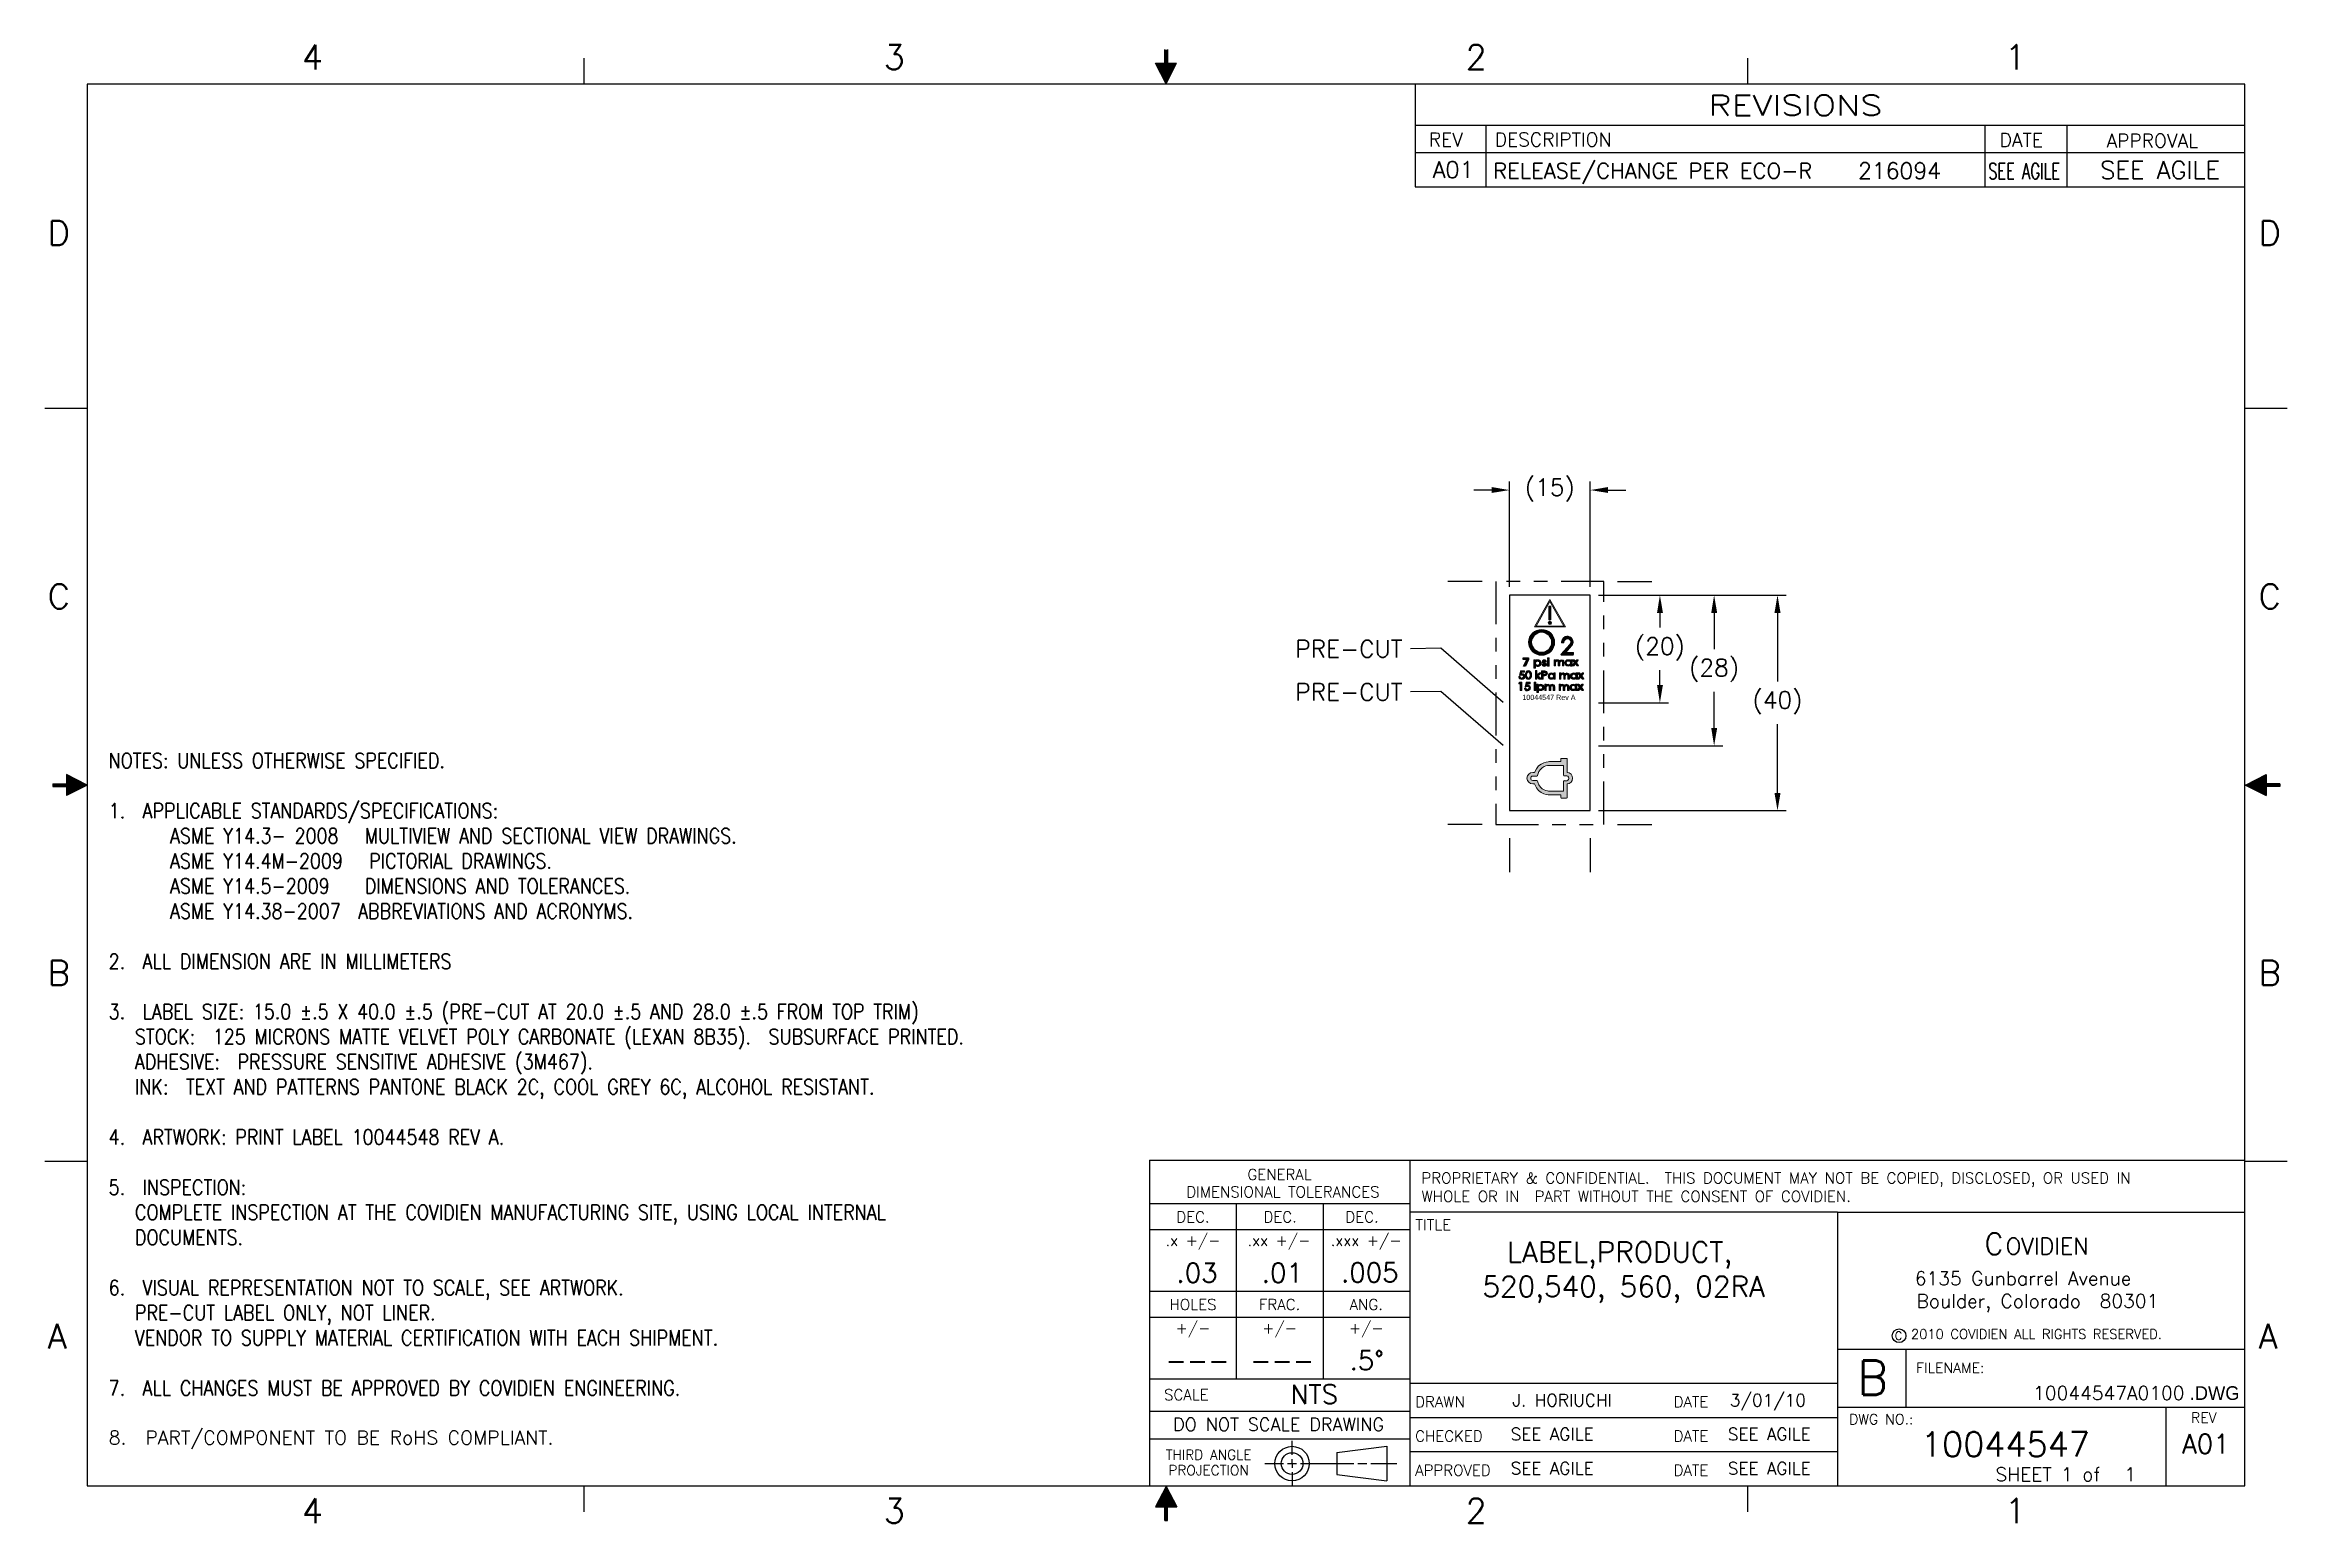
# Model space of a CAD drawing. Header units: inches. Extents: x 0.3 to 16.7, y 0.1 to 10.9.
import ezdxf
from ezdxf.enums import TextEntityAlignment as Align

# ---------------------------------------------------------------- set-up
doc = ezdxf.new("R2010")
doc.units = ezdxf.units.IN
doc.header["$MEASUREMENT"] = 0
doc.header["$PDSIZE"] = -1
doc.linetypes.add('PHANTOM', pattern=[2.5, 1.25, -0.25, 0.25, -0.25, 0.25, -0.25])
for name, color, linetype in [('DIM', 7, 'Continuous'), ('DRAW', 4, 'Continuous'), ('Layer 1', 7, 'Continuous'), ('OBJECT', 4, 'Continuous'), ('phantom', 7, 'PHANTOM')]:
    doc.layers.add(name, color=color, linetype=linetype)
doc.styles.add('ROMANS', font='ROMANS.SHX')
doc.styles.add('SIMPLEX', font='SIMPLEX')
doc.dimstyles.get("Standard").update_dxf_attribs({"dimtxt": 0.18, "dimasz": 0.18, "dimexe": 0.18, "dimexo": 0.0625, "dimgap": 0.09, "dimtad": 0, "dimtih": 1, "dimtoh": 1, "dimdec": 4, "dimzin": 0, "dimdsep": 46, "dimtxsty": 'Standard', "dimcen": 0.09, "dimadec": 0, "dimazin": 0, "dimtfac": 1, "dimtdec": 4, "dimtofl": 0, "dimtmove": 0, "dimatfit": 3, "dimfxl": 0, "dimtolj": 1, "dimtzin": 0, "dimarcsym": 0})

msp = doc.modelspace()

# ---------------------------------------------------------------- texts
at = {"layer": 'DIM', "char_height": 0.125, "attachment_point": 6, "style": 'ROMANS'}
for s, insert in [('\\A1;PRE-CUT', (10.227, 6.495)), ('\\A1;', (10.194, 6.616)), ('\\A1;PRE-CUT', (10.227, 6.18))]:
    msp.add_mtext(s, dxfattribs=dict(at, insert=insert))
at = {"layer": 'DIM', "insert": (0.776, 5.734), "char_height": 0.11, "width": 7.86962, "attachment_point": 1, "style": 'ROMANS'}
msp.add_mtext('{\\W0.85;NOTES: UNLESS OTHERWISE SPECIFIED.\\P\\P1.  APPLICABLE STANDARDS/SPECIFICATIONS:\\P       ASME Y14.3- 2008   MULTIVIEW AND SECTIONAL VIEW DRAWINGS.\\P       ASME Y14.4M-2009   PICTORIAL DRAWINGS.\\P       ASME Y14.5-2009    DIMENSIONS AND TOLERANCES.\\P       ASME Y14.38-2007  ABBREVIATIONS AND ACRONYMS.\\P\\P2.  ALL DIMENSION ARE IN MILLIMETERS\\P\\P3.  \\C0;LABEL SIZE: 15.0 %%P.5 X 40.0 %%P.5 (PRE-CUT AT 20.0 %%P.5 AND 28.0 %%P.5 FROM TOP TRIM)\\P   STOCK:  125 MICRONS MATTE VELVET POLY CARBONATE (LEXAN 8B35).  SUBSURFACE PRINTED.\\P   ADHESIVE:  PRESSURE SENSITIVE ADHESIVE (3M467).\\P   INK:  TEXT AND PATTERNS PANTONE BLACK 2C, COOL GREY 6C, ALCOHOL RESISTANT.\\P\\P4.  ARTWORK: PRINT LABEL 10044548 REV A.\\P\\P\\C256;5.  INSPECTION:\\P   COMPLETE INSPECTION AT THE COVIDIEN MANUFACTURING SITE, USING LOCAL INTERNAL  \\P   DOCUMENTS.\\P   \\P6.  VISUAL REPRESENTATION NOT TO SCALE, SEE ARTWORK.\\P   PRE-CUT LABEL ONLY, NOT LINER.\\P   VENDOR TO SUPPLY MATERIAL CERTIFICATION WITH EACH SHIPMENT.\\P   \\P7.  ALL CHANGES MUST BE APPROVED BY COVIDIEN ENGINEERING.\\P\\P\\H0.91667x;\\W1;8.\\Fromans|c0;  PART/COMPONENT TO BE RoHS COMPLIANT.\\Fq:\\fonts\\romans|c0;\\H1.0909x;  }', dxfattribs=at)
at = {"layer": 'Layer 1', "color": 7, "insert": (11.103, 6.121), "char_height": 0.03778, "attachment_point": 7}
msp.add_mtext('\\fMyriad Pro|b0|i0|c0|p34;\\W1;10044547 Rev A', dxfattribs=at)

# ---------------------------------------------------------------- blocks, each defined once
blk = doc.blocks.new('ASME-B1')
at = {"layer": 'DIM'}
for p, q in [((10.32, 10.32), (16.38, 10.32)), ((10.837, 10.32), (10.837, 9.87)), ((14.481, 10.32), (14.481, 9.87)), ((15.081, 10.32), (15.081, 9.87)), ((10.32, 10.12), (16.38, 10.12)), ((9.421, 0.606), (9.421, 0.709)), ((9.748, 0.623), (10.112, 0.669)), ((10.112, 0.669), (10.112, 0.418)), ((9.222, 0.543), (9.358, 0.543)), ((9.388, 0.543), (9.453, 0.543)), ((9.421, 0.543), (9.421, 0.576)), ((9.421, 0.543), (9.421, 0.511)), ((9.483, 0.543), (9.872, 0.543)), ((9.748, 0.623), (9.748, 0.464)), ((9.901, 0.543), (9.967, 0.543)), ((9.997, 0.543), (10.186, 0.543)), ((9.421, 0.481), (9.421, 0.378)), ((9.748, 0.464), (10.112, 0.418))]:
    blk.add_line(p, q, dxfattribs=at)
at = {"layer": 'DIM', "color": 5}
for p, q in [((10.28, 2.76), (10.28, 0.38)), ((13.405, 2.38), (10.28, 2.38)), ((13.405, 1.38), (13.405, 0.38)), ((10.28, 1.13), (13.405, 1.13))]:
    blk.add_line(p, q, dxfattribs=at)
at = {"layer": 'DIM', "color": 7}
blk.add_circle((13.855, 1.477), 0.05, dxfattribs=at)
at = {"layer": 'DIM'}
for radius in [0.126, 0.0796]:
    blk.add_circle((9.421, 0.543), radius, dxfattribs=at)
at = {"layer": 'DRAW', "color": 5}
for p, q in [((8.38, 2.442), (10.28, 2.442)), ((9.013, 2.442), (9.013, 1.802)), ((9.647, 2.442), (9.647, 1.802)), ((13.405, 2.38), (16.38, 2.38)), ((13.405, 2.38), (13.405, 1.38)), ((8.38, 2.252), (10.28, 2.252)), ((8.38, 1.802), (10.28, 1.802)), ((9.013, 1.802), (9.013, 1.162)), ((9.647, 1.802), (9.647, 1.162)), ((8.38, 1.612), (10.28, 1.612)), ((13.405, 1.38), (16.38, 1.38)), ((13.905, 1.38), (13.905, 0.955)), ((8.38, 1.162), (10.28, 1.162)), ((8.38, 0.926), (10.28, 0.926)), ((10.28, 0.88), (13.405, 0.88)), ((13.405, 0.955), (16.38, 0.955)), ((15.805, 0.38), (15.805, 0.953)), ((8.38, 0.723), (10.28, 0.723)), ((10.28, 0.63), (13.405, 0.63))]:
    blk.add_line(p, q, dxfattribs=at)
at = {"layer": 'OBJECT', "color": 5}
for p, q in [((8.49, 10.873), (8.49, 10.773)), ((8.49, 10.87), (8.51, 10.87)), ((8.5, 10.623), (8.5, 10.813)), ((8.5, 10.813), (8.5, 10.623)), ((8.51, 10.873), (8.51, 10.773)), ((4.25, 10.62), (4.25, 10.81)), ((8.423, 10.773), (8.49, 10.773)), ((8.5, 10.623), (8.423, 10.773)), ((8.5, 10.623), (8.577, 10.773)), ((8.51, 10.773), (8.577, 10.773)), ((12.75, 10.62), (12.75, 10.81)), ((0.62, 10.62), (0.62, 0.38)), ((16.38, 10.62), (0.62, 10.62)), ((10.32, 10.62), (10.32, 9.87)), ((16.38, 0.38), (16.38, 10.62)), ((10.32, 9.87), (16.38, 9.87)), ((0.62, 8.25), (0.31, 8.25)), ((16.69, 8.25), (16.38, 8.25)), ((0.468, 5.577), (0.468, 5.51)), ((0.618, 5.5), (0.468, 5.577)), ((16.386, 5.5), (16.536, 5.577)), ((16.536, 5.577), (16.536, 5.51)), ((0.368, 5.51), (0.468, 5.51)), ((0.368, 5.51), (0.368, 5.49)), ((0.368, 5.49), (0.468, 5.49)), ((0.428, 5.5), (0.618, 5.5)), ((0.618, 5.5), (0.468, 5.423)), ((0.468, 5.49), (0.468, 5.423)), ((16.386, 5.5), (16.536, 5.423)), ((16.576, 5.5), (16.386, 5.5)), ((16.636, 5.51), (16.536, 5.51)), ((16.636, 5.49), (16.536, 5.49)), ((16.536, 5.49), (16.536, 5.423)), ((16.636, 5.51), (16.636, 5.49)), ((0.62, 2.75), (0.31, 2.75)), ((8.38, 2.76), (16.38, 2.76)), ((8.38, 2.76), (8.38, 0.38)), ((16.69, 2.75), (16.38, 2.75)), ((0.62, 0.38), (16.38, 0.38)), ((4.25, 0.19), (4.25, 0.38)), ((8.501, 0.376), (8.424, 0.226)), ((8.501, 0.186), (8.501, 0.376)), ((8.501, 0.376), (8.579, 0.226)), ((12.75, 0.19), (12.75, 0.38)), ((8.424, 0.226), (8.491, 0.226)), ((8.491, 0.126), (8.491, 0.226)), ((8.511, 0.126), (8.511, 0.226)), ((8.511, 0.226), (8.579, 0.226)), ((8.491, 0.126), (8.511, 0.126))]:
    blk.add_line(p, q, dxfattribs=at)
for points in [[(8.49, 10.873), (8.49, 10.773), (8.51, 10.773)], [(8.49, 10.873), (8.51, 10.873), (8.51, 10.773)], [(8.423, 10.773), (8.5, 10.623), (8.49, 10.773)], [(8.577, 10.773), (8.5, 10.623), (8.49, 10.773)], [(0.468, 5.577), (0.618, 5.5), (0.468, 5.51)], [(16.536, 5.577), (16.386, 5.5), (16.536, 5.51)], [(0.368, 5.51), (0.468, 5.51), (0.468, 5.49)], [(0.368, 5.51), (0.368, 5.49), (0.468, 5.49)], [(0.468, 5.423), (0.618, 5.5), (0.468, 5.51)], [(16.536, 5.423), (16.386, 5.5), (16.536, 5.51)], [(16.636, 5.51), (16.536, 5.51), (16.536, 5.49)], [(16.636, 5.51), (16.636, 5.49), (16.536, 5.49)], [(8.424, 0.226), (8.501, 0.376), (8.491, 0.226)], [(8.579, 0.226), (8.501, 0.376), (8.491, 0.226)], [(8.491, 0.126), (8.491, 0.226), (8.511, 0.226)], [(8.491, 0.126), (8.511, 0.126), (8.511, 0.226)]]:
    blk.add_solid(points, dxfattribs=at)
at = {"color": 7, "style": 'ROMANS'}
for s, height, p in [('C', 0.156, (14.478, 2.071)), ('OVIDIEN', 0.12, (14.634, 2.071))]:
    blk.add_text(s, height=height, dxfattribs=at).set_placement(p)
at = {"layer": 'DIM', "style": 'SIMPLEX', "width": 1.25}
blk.add_text('REVISIONS', height=0.15, dxfattribs=at).set_placement((13.098, 10.391), align=Align.CENTER)
at = {"layer": 'DIM'}
for s, height, style, p in [('REV', 0.1, 'SIMPLEX', (10.419, 10.166)), ('DESCRIPTION', 0.1, 'SIMPLEX', (10.901, 10.166)), ('DATE', 0.1, 'SIMPLEX', (14.589, 10.163)), ('APPROVAL', 0.1, 'SIMPLEX', (15.37, 10.157)), ('RELEASE/CHANGE PER ECO-R', 0.11333, 'ROMANS', (10.89, 9.931)), ('6135 Gunbarrel Avenue', 0.1, 'ROMANS', (13.97, 1.846)), ('Boulder, Colorado  80301', 0.1, 'ROMANS', (13.983, 1.68))]:
    blk.add_text(s, height=height, dxfattribs=dict(at, style=style)).set_placement(p)
at = {"layer": 'DIM', "color": 7, "style": 'SIMPLEX'}
for s, height, p in [('GENERAL', 0.08, (9.33, 2.615)), ('DIMENSIONAL TOLERANCES', 0.08, (9.354, 2.488)), ('DEC.', 0.08, (8.697, 2.305)), ('DEC.', 0.08, (9.334, 2.305)), ('DEC.', 0.08, (9.932, 2.305)), ('.x +/-', 0.08, (8.697, 2.133)), ('.xx +/-', 0.08, (9.325, 2.133)), ('.xxx +/-', 0.08, (9.962, 2.133)), ('HOLES', 0.08, (8.697, 1.665)), ('FRAC.', 0.08, (9.33, 1.665)), ('ANG.', 0.08, (9.963, 1.665)), ('+/-', 0.08, (8.697, 1.493)), ('+/-', 0.08, (9.33, 1.493)), ('+/-', 0.08, (9.963, 1.493)), ('SCALE', 0.08, (8.649, 1.006)), ('DO NOT SCALE DRAWING', 0.09439, (9.322, 0.782)), ('DWG NO.:', 0.075, (13.725, 0.829)), ('REV', 0.075, (16.081, 0.841)), ('THIRD ANGLE', 0.0728, (8.811, 0.571)), ('PROJECTION', 0.0728, (8.811, 0.458))]:
    blk.add_text(s, height=height, dxfattribs=at).set_placement(p, align=Align.CENTER)
at = {"layer": 'DIM', "color": 7}
for s, height, style, p in [('TITLE', 0.08, 'SIMPLEX', (10.322, 2.247)), ('C', 0.06, 'ROMANS', (13.824, 1.447)), ('2010 COVIDIEN ALL RIGHTS RESERVED.', 0.07, 'ROMANS', (13.942, 1.454)), ('FILENAME:', 0.075, 'SIMPLEX', (13.98, 1.205)), ('DRAWN', 0.08, 'SIMPLEX', (10.32, 0.954)), ('DATE', 0.08, 'SIMPLEX', (12.208, 0.954)), ('CHECKED', 0.08, 'SIMPLEX', (10.32, 0.704)), ('DATE', 0.08, 'SIMPLEX', (12.208, 0.704)), ('APPROVED', 0.08, 'SIMPLEX', (10.32, 0.454)), ('DATE', 0.08, 'SIMPLEX', (12.208, 0.454)), ('SHEET 1 of', 0.1, 'SIMPLEX', (14.559, 0.414))]:
    blk.add_text(s, height=height, dxfattribs=dict(at, style=style)).set_placement(p)
at = {"layer": 'DIM'}
blk.add_text('.DWG', height=0.1, dxfattribs=at).set_placement((15.978, 1.008))
at = {"layer": 'DIM', "color": 1, "insert": (10.366, 2.669), "char_height": 0.08, "width": 5.963, "attachment_point": 1, "style": 'ROMANS'}
blk.add_mtext('PROPRIETARY & CONFIDENTIAL.  THIS DOCUMENT MAY NOT BE COPIED, DISCLOSED, OR USED IN WHOLE OR IN  PART WITHOUT THE CONSENT OF COVIDIEN.', dxfattribs=at)
at = {"layer": 'DIM'}
for tag, height, style, p in [('REV', 0.121, 'ROMANS', (10.598, 9.935)), ('TITLE_1', 0.15, 'SIMPLEX', (11.814, 2.014)), ('DTOL_X', 0.14, 'SIMPLEX', (8.727, 1.867)), ('DTOL_XX', 0.14, 'SIMPLEX', (9.35, 1.867)), ('DTOL_XXX', 0.14, 'SIMPLEX', (9.989, 1.869)), ('TITLE_2', 0.15, 'SIMPLEX', (11.843, 1.762)), ('TITLE_3', 0.15, 'SIMPLEX', (11.851, 1.479)), ('HTOL', 0.14, 'SIMPLEX', (8.73, 1.227)), ('FTOL', 0.14, 'SIMPLEX', (9.349, 1.227)), ('ATOL', 0.14, 'SIMPLEX', (9.967, 1.227)), ('TITLE_4', 0.15, 'SIMPLEX', (11.85, 1.223)), ('D_SCALE', 0.14, 'SIMPLEX', (9.583, 0.979)), ('DWG-NO', 0.18, 'ROMANS', (14.632, 0.594))]:
    blk.add_attdef(tag, text='', height=height, dxfattribs=dict(at, style=style)).set_placement(p, align=Align.CENTER)
for tag, p, height, style in [('ECO#', (13.555, 9.929), 0.118, 'ROMANS'), ('INI', (15.324, 9.928), 0.13, 'ROMANS'), ('DRAWN_BY', (11.031, 0.961), 0.09, 'SIMPLEX'), ('D_DATE', (12.619, 0.961), 0.09, 'SIMPLEX'), ('CHECKED_BY', (11.018, 0.713), 0.09, 'ROMANS'), ('C_DATE', (12.604, 0.713), 0.09, 'ROMANS'), ('APPROVED_BY', (11.018, 0.463), 0.09, 'ROMANS'), ('A_DATE', (12.604, 0.463), 0.09, 'ROMANS'), ('SHT_NO', (15.501, 0.415), 0.1, 'SIMPLEX')]:
    blk.add_attdef(tag, p, '', height=height, dxfattribs=dict(at, style=style))
at = {"layer": 'DIM', "style": 'ROMANS', "width": 4.32758}
blk.add_attdef('DATE_INCORP', text='', height=0.116, dxfattribs=at).set_placement((14.507, 9.927), (15.032, 9.927), align=Align.FIT)
at = {"layer": 'DIM', "style": 'ROMANS'}
blk.add_attdef('ACAD_REF', text='', height=0.1, dxfattribs=at).set_placement((15.94, 1.008), align=Align.RIGHT)
at = {"layer": 'DIM', "color": 7, "style": 'ROMANS'}
blk.add_attdef('T_REV', text='', height=0.14, dxfattribs=at).set_placement((16.096, 0.617), align=Align.CENTER)
at = {"layer": 'OBJECT', "color": 5, "style": 'ROMANS'}
for s, p in [('4', (2.188, 10.728)), ('3', (6.438, 10.728)), ('2', (10.688, 10.728)), ('1', (14.628, 10.728)), ('D', (0.331, 9.443)), ('D', (16.482, 9.443)), ('C', (0.331, 6.788)), ('C', (16.482, 6.788)), ('B', (0.331, 4.038)), ('B', (16.482, 4.038)), ('A', (0.331, 1.383)), ('A', (16.482, 1.383)), ('4', (2.188, 0.108)), ('3', (6.438, 0.108)), ('2', (10.688, 0.108)), ('1', (14.628, 0.108))]:
    blk.add_text(s, height=0.18, dxfattribs=at).set_placement(p)
at = {"layer": 'OBJECT', "color": 7, "style": 'SIMPLEX'}
blk.add_text('B', height=0.25, dxfattribs=at).set_placement((13.662, 1.046), align=Align.CENTER)
blk = doc.blocks.new('*D2')
at = {"layer": 'Defpoints', "color": 0}
for p in [(11.599, 7.655), (11.009, 6.888), (11.599, 6.888)]:
    blk.add_point(p, dxfattribs=at)
at = {"layer": 'DIM', "color": 0, "lineweight": -2}
for p, q in [((11.009, 6.948), (11.009, 7.718)), ((11.599, 6.948), (11.599, 7.718)), ((10.879, 7.655), (10.749, 7.655)), ((11.729, 7.655), (11.859, 7.655))]:
    blk.add_line(p, q, dxfattribs=at)
at = {"layer": 'DIM', "color": 0}
for points in [[(10.879, 7.677), (10.879, 7.634), (11.009, 7.655)], [(11.729, 7.677), (11.729, 7.634), (11.599, 7.655)]]:
    blk.add_solid(points, dxfattribs=at)
at = {"layer": 'DIM', "color": 0, "insert": (11.304, 7.655), "char_height": 0.125, "attachment_point": 5, "style": 'ROMANS'}
blk.add_mtext('\\A1;(15)', dxfattribs=at)
blk = doc.blocks.new('*D3')
at = {"layer": 'Defpoints', "color": 0}
for p in [(11.599, 6.888), (12.967, 6.888), (11.599, 5.313)]:
    blk.add_point(p, dxfattribs=at)
at = {"layer": 'DIM', "color": 0, "lineweight": -2}
for p, q in [((11.659, 6.888), (13.03, 6.888)), ((12.967, 6.758), (12.967, 6.256)), ((12.967, 5.443), (12.967, 5.945)), ((11.659, 5.313), (13.03, 5.313))]:
    blk.add_line(p, q, dxfattribs=at)
at = {"layer": 'DIM', "color": 0}
for points in [[(12.945, 6.758), (12.989, 6.758), (12.967, 6.888)], [(12.945, 5.443), (12.989, 5.443), (12.967, 5.313)]]:
    blk.add_solid(points, dxfattribs=at)
at = {"layer": 'DIM', "color": 0, "insert": (12.967, 6.101), "char_height": 0.125, "attachment_point": 5, "style": 'ROMANS'}
blk.add_mtext('\\A1;(40)', dxfattribs=at)
blk = doc.blocks.new('*D4')
at = {"layer": 'Defpoints', "color": 0}
for p in [(11.599, 6.888), (11.599, 6.101), (12.108, 6.101)]:
    blk.add_point(p, dxfattribs=at)
at = {"layer": 'DIM', "color": 0, "lineweight": -2}
for p, q in [((11.659, 6.888), (12.171, 6.888)), ((12.108, 6.758), (12.108, 6.65)), ((12.108, 6.231), (12.108, 6.339)), ((11.659, 6.101), (12.171, 6.101))]:
    blk.add_line(p, q, dxfattribs=at)
at = {"layer": 'DIM', "color": 0}
for points in [[(12.087, 6.758), (12.13, 6.758), (12.108, 6.888)], [(12.087, 6.231), (12.13, 6.231), (12.108, 6.101)]]:
    blk.add_solid(points, dxfattribs=at)
at = {"layer": 'DIM', "color": 0, "insert": (12.108, 6.494), "char_height": 0.125, "attachment_point": 5, "style": 'ROMANS'}
blk.add_mtext('\\A1;(20)', dxfattribs=at)
blk = doc.blocks.new('*D5')
at = {"layer": 'Defpoints', "color": 0}
for p in [(11.599, 6.888), (11.599, 5.786), (12.504, 5.786)]:
    blk.add_point(p, dxfattribs=at)
at = {"layer": 'DIM', "color": 0, "lineweight": -2}
for p, q in [((11.659, 6.888), (12.567, 6.888)), ((12.504, 6.758), (12.504, 6.492)), ((12.504, 5.916), (12.504, 6.182)), ((11.659, 5.786), (12.567, 5.786))]:
    blk.add_line(p, q, dxfattribs=at)
at = {"layer": 'DIM', "color": 0}
for points in [[(12.483, 6.758), (12.526, 6.758), (12.504, 6.888)], [(12.483, 5.916), (12.526, 5.916), (12.504, 5.786)]]:
    blk.add_solid(points, dxfattribs=at)
at = {"layer": 'DIM', "color": 0, "insert": (12.504, 6.337), "char_height": 0.125, "attachment_point": 5, "style": 'ROMANS'}
blk.add_mtext('\\A1;(28)', dxfattribs=at)

# ---------------------------------------------------------------- dimensions: what is measured, and where the dimension line sits
at = {"layer": 'DIM'}
dim = msp.add_linear_dim(base=(11.599, 7.655), p1=(11.009, 6.888), p2=(11.599, 6.888), text='(<>)', dimstyle='Standard', override={"dimtxt": 0.125, "dimasz": 0.13, "dimexe": 0.0625, "dimexo": 0.06, "dimgap": 0.06, "dimdec": 0, "dimlfac": 25.4, "dimzin": 4, "dimtxsty": 'ROMANS', "dimazin": 1, "dimtdec": 0, "dimtzin": 4}, dxfattribs=at)
dim.commit()
dim.dimension.update_dxf_attribs({"geometry": '*D2', "text_midpoint": (11.304, 7.655)})
for base, p1, p2, picture, middle in [((12.967, 6.888), (11.599, 5.313), (11.599, 6.888), '*D3', (12.967, 6.101)), ((12.108, 6.101), (11.599, 6.888), (11.599, 6.101), '*D4', (12.108, 6.494)), ((12.504, 5.786), (11.599, 6.888), (11.599, 5.786), '*D5', (12.504, 6.337))]:
    dim = msp.add_linear_dim(base=base, p1=p1, p2=p2, angle=90, text='(<>)', dimstyle='Standard', override={"dimtxt": 0.125, "dimasz": 0.13, "dimexe": 0.0625, "dimexo": 0.06, "dimgap": 0.06, "dimdec": 0, "dimlfac": 25.4, "dimzin": 4, "dimtxsty": 'ROMANS', "dimazin": 1, "dimtdec": 0, "dimtzin": 4}, dxfattribs=at)
    dim.commit()
    dim.dimension.update_dxf_attribs({"geometry": picture, "text_midpoint": middle})

# ---------------------------------------------------------------- hatches: boundary and pattern name
at = {"layer": 'DIM'}
h = msp.add_hatch(color=256, dxfattribs=at)
edge = h.paths.add_edge_path()
edge.add_spline(control_points=[(11.149, 6.543), (11.149, 6.595), (11.192, 6.637), (11.244, 6.637), (11.296, 6.637), (11.339, 6.595), (11.339, 6.543), (11.339, 6.491), (11.296, 6.448), (11.244, 6.448), (11.192, 6.448), (11.149, 6.491), (11.149, 6.543)], knot_values=[0, 0, 0, 0, 1, 1, 1, 2, 2, 2, 3, 3, 3, 4, 4, 4, 4], degree=3, periodic=0)
edge = h.paths.add_edge_path(flags=16)
edge.add_spline(control_points=[(11.244, 6.47), (11.284, 6.47), (11.317, 6.503), (11.317, 6.543), (11.317, 6.583), (11.284, 6.616), (11.244, 6.616), (11.204, 6.616), (11.171, 6.583), (11.171, 6.543), (11.171, 6.503), (11.204, 6.47), (11.244, 6.47)], knot_values=[0, 0, 0, 0, 1, 1, 1, 2, 2, 2, 3, 3, 3, 4, 4, 4, 4], degree=3, periodic=0)
h = msp.add_hatch(color=256, dxfattribs=at)
edge = h.paths.add_edge_path()
edge.add_spline(control_points=[(11.292, 6.684), (11.292, 6.691), (11.297, 6.697), (11.304, 6.697), (11.311, 6.697), (11.317, 6.691), (11.317, 6.684), (11.317, 6.677), (11.311, 6.672), (11.304, 6.672), (11.297, 6.672), (11.292, 6.677), (11.292, 6.684)], knot_values=[0, 0, 0, 0, 1, 1, 1, 2, 2, 2, 3, 3, 3, 4, 4, 4, 4], degree=3, periodic=0)
h = msp.add_hatch(color=256, dxfattribs=at)
edge = h.paths.add_edge_path()
edge.add_spline(control_points=[(11.391, 6.539), (11.391, 6.539), (11.403, 6.539), (11.403, 6.539), (11.403, 6.539), (11.406, 6.539), (11.406, 6.542), (11.407, 6.546), (11.409, 6.568), (11.432, 6.568), (11.456, 6.568), (11.457, 6.549), (11.457, 6.543), (11.456, 6.537), (11.449, 6.527), (11.449, 6.527), (11.449, 6.527), (11.386, 6.457), (11.386, 6.457), (11.386, 6.457), (11.379, 6.45), (11.388, 6.45), (11.388, 6.45), (11.471, 6.45), (11.471, 6.45), (11.471, 6.45), (11.476, 6.448), (11.477, 6.456), (11.477, 6.456), (11.477, 6.466), (11.477, 6.466), (11.477, 6.466), (11.478, 6.469), (11.471, 6.469), (11.471, 6.469), (11.421, 6.469), (11.421, 6.469), (11.421, 6.469), (11.463, 6.516), (11.463, 6.516), (11.463, 6.516), (11.48, 6.532), (11.473, 6.559), (11.465, 6.587), (11.433, 6.588), (11.433, 6.588), (11.433, 6.588), (11.402, 6.587), (11.393, 6.562), (11.393, 6.562), (11.389, 6.55), (11.389, 6.544), (11.389, 6.544), (11.387, 6.539), (11.391, 6.539)], knot_values=[0, 0, 0, 0, 1, 1, 1, 2, 2, 2, 3, 3, 3, 4, 4, 4, 5, 5, 5, 6, 6, 6, 7, 7, 7, 8, 8, 8, 9, 9, 9, 10, 10, 10, 11, 11, 11, 12, 12, 12, 13, 13, 13, 14, 14, 14, 15, 15, 15, 16, 16, 16, 17, 17, 17, 18, 18, 18, 18], degree=3, periodic=0)
for points in [[(11.125, 6.368), (11.112, 6.368), (11.137, 6.418), (11.11, 6.418), (11.11, 6.429), (11.149, 6.429), (11.149, 6.418)], [(11.299, 6.419), (11.288, 6.419), (11.288, 6.429), (11.299, 6.429)], [(11.288, 6.368), (11.288, 6.414), (11.299, 6.414), (11.299, 6.368)]]:
    msp.add_hatch(color=256, dxfattribs=at).paths.add_polyline_path(points)
h = msp.add_hatch(color=256, dxfattribs=at)
edge = h.paths.add_edge_path()
edge.add_spline(control_points=[(11.199, 6.372), (11.199, 6.372), (11.199, 6.353), (11.199, 6.353), (11.199, 6.353), (11.188, 6.353), (11.188, 6.353), (11.188, 6.353), (11.188, 6.414), (11.188, 6.414), (11.188, 6.414), (11.199, 6.414), (11.199, 6.414), (11.199, 6.414), (11.199, 6.41), (11.199, 6.41), (11.202, 6.412), (11.204, 6.413), (11.207, 6.414), (11.209, 6.415), (11.212, 6.415), (11.215, 6.415), (11.218, 6.415), (11.221, 6.415), (11.224, 6.414), (11.227, 6.413), (11.229, 6.412), (11.232, 6.41), (11.235, 6.407), (11.237, 6.405), (11.239, 6.401), (11.24, 6.398), (11.241, 6.395), (11.241, 6.391), (11.241, 6.387), (11.24, 6.384), (11.239, 6.381), (11.237, 6.378), (11.235, 6.375), (11.233, 6.373), (11.23, 6.371), (11.228, 6.369), (11.225, 6.368), (11.222, 6.367), (11.218, 6.367), (11.215, 6.367), (11.212, 6.367), (11.209, 6.367), (11.206, 6.368), (11.204, 6.369), (11.202, 6.37), (11.199, 6.372)], knot_values=[0, 0, 0, 0, 1, 1, 1, 2, 2, 2, 3, 3, 3, 4, 4, 4, 5, 5, 5, 6, 6, 6, 7, 7, 7, 8, 8, 8, 9, 9, 9, 10, 10, 10, 11, 11, 11, 12, 12, 12, 13, 13, 13, 14, 14, 14, 15, 15, 15, 16, 16, 16, 17, 17, 17, 17], degree=3, periodic=0)
edge = h.paths.add_edge_path(flags=16)
edge.add_spline(control_points=[(11.2, 6.391), (11.2, 6.387), (11.201, 6.384), (11.204, 6.381), (11.207, 6.379), (11.21, 6.377), (11.214, 6.377), (11.218, 6.377), (11.222, 6.379), (11.225, 6.381), (11.228, 6.384), (11.229, 6.387), (11.229, 6.391), (11.229, 6.395), (11.228, 6.398), (11.225, 6.401), (11.222, 6.403), (11.218, 6.405), (11.214, 6.405), (11.21, 6.405), (11.207, 6.403), (11.204, 6.401), (11.201, 6.398), (11.2, 6.395), (11.2, 6.391)], knot_values=[0, 0, 0, 0, 1, 1, 1, 2, 2, 2, 3, 3, 3, 4, 4, 4, 5, 5, 5, 6, 6, 6, 7, 7, 7, 8, 8, 8, 8], degree=3, periodic=0)
h = msp.add_hatch(color=256, dxfattribs=at)
edge = h.paths.add_edge_path()
edge.add_spline(control_points=[(11.257, 6.383), (11.257, 6.383), (11.257, 6.383), (11.257, 6.383), (11.257, 6.381), (11.258, 6.379), (11.259, 6.378), (11.26, 6.376), (11.261, 6.376), (11.263, 6.376), (11.265, 6.376), (11.266, 6.376), (11.267, 6.377), (11.268, 6.378), (11.269, 6.379), (11.269, 6.381), (11.269, 6.382), (11.269, 6.383), (11.268, 6.384), (11.267, 6.385), (11.265, 6.386), (11.263, 6.387), (11.262, 6.387), (11.261, 6.388), (11.258, 6.389), (11.256, 6.39), (11.255, 6.39), (11.254, 6.391), (11.252, 6.392), (11.251, 6.394), (11.25, 6.395), (11.249, 6.397), (11.248, 6.399), (11.248, 6.401), (11.248, 6.405), (11.25, 6.408), (11.253, 6.411), (11.256, 6.414), (11.26, 6.415), (11.264, 6.415), (11.268, 6.415), (11.272, 6.414), (11.274, 6.412), (11.277, 6.409), (11.279, 6.406), (11.279, 6.402), (11.279, 6.402), (11.268, 6.402), (11.268, 6.402), (11.268, 6.402), (11.268, 6.402), (11.268, 6.402), (11.268, 6.403), (11.268, 6.405), (11.267, 6.405), (11.266, 6.406), (11.265, 6.407), (11.263, 6.407), (11.262, 6.407), (11.261, 6.406), (11.26, 6.405), (11.259, 6.405), (11.259, 6.404), (11.259, 6.402), (11.259, 6.4), (11.261, 6.398), (11.266, 6.397), (11.267, 6.396), (11.268, 6.396), (11.268, 6.396), (11.273, 6.394), (11.276, 6.392), (11.277, 6.39), (11.279, 6.388), (11.28, 6.385), (11.28, 6.382), (11.28, 6.377), (11.278, 6.374), (11.275, 6.371), (11.272, 6.368), (11.268, 6.367), (11.263, 6.367), (11.258, 6.367), (11.254, 6.368), (11.251, 6.371), (11.248, 6.374), (11.246, 6.378), (11.246, 6.383), (11.246, 6.383), (11.257, 6.383), (11.257, 6.383)], knot_values=[0, 0, 0, 0, 1, 1, 1, 2, 2, 2, 3, 3, 3, 4, 4, 4, 5, 5, 5, 6, 6, 6, 7, 7, 7, 8, 8, 8, 9, 9, 9, 10, 10, 10, 11, 11, 11, 12, 12, 12, 13, 13, 13, 14, 14, 14, 15, 15, 15, 16, 16, 16, 17, 17, 17, 18, 18, 18, 19, 19, 19, 20, 20, 20, 21, 21, 21, 22, 22, 22, 23, 23, 23, 24, 24, 24, 25, 25, 25, 26, 26, 26, 27, 27, 27, 28, 28, 28, 29, 29, 29, 30, 30, 30, 30], degree=3, periodic=0)
h = msp.add_hatch(color=256, dxfattribs=at)
edge = h.paths.add_edge_path()
edge.add_spline(control_points=[(11.346, 6.39), (11.346, 6.39), (11.346, 6.373), (11.346, 6.373), (11.346, 6.371), (11.344, 6.37), (11.342, 6.37), (11.342, 6.37), (11.338, 6.37), (11.338, 6.37), (11.336, 6.37), (11.335, 6.371), (11.335, 6.373), (11.335, 6.373), (11.335, 6.413), (11.335, 6.413), (11.335, 6.415), (11.336, 6.416), (11.338, 6.416), (11.338, 6.416), (11.342, 6.416), (11.342, 6.416), (11.344, 6.416), (11.346, 6.415), (11.346, 6.413), (11.346, 6.413), (11.346, 6.412), (11.346, 6.412), (11.346, 6.412), (11.351, 6.416), (11.359, 6.416), (11.359, 6.416), (11.369, 6.417), (11.374, 6.409), (11.374, 6.409), (11.378, 6.416), (11.389, 6.416), (11.401, 6.417), (11.405, 6.408), (11.405, 6.408), (11.405, 6.408), (11.407, 6.404), (11.408, 6.4), (11.408, 6.4), (11.407, 6.373), (11.407, 6.373), (11.407, 6.371), (11.406, 6.37), (11.404, 6.37), (11.404, 6.37), (11.4, 6.37), (11.4, 6.37), (11.398, 6.37), (11.396, 6.371), (11.396, 6.373), (11.396, 6.373), (11.396, 6.394), (11.396, 6.394), (11.396, 6.394), (11.397, 6.406), (11.388, 6.406), (11.388, 6.406), (11.379, 6.408), (11.377, 6.395), (11.377, 6.395), (11.377, 6.373), (11.377, 6.373), (11.377, 6.371), (11.375, 6.37), (11.373, 6.37), (11.373, 6.37), (11.369, 6.37), (11.369, 6.37), (11.367, 6.37), (11.365, 6.371), (11.365, 6.373), (11.365, 6.373), (11.365, 6.398), (11.365, 6.398), (11.365, 6.398), (11.365, 6.406), (11.357, 6.406), (11.357, 6.406), (11.346, 6.407), (11.346, 6.39)], knot_values=[0, 0, 0, 0, 1, 1, 1, 2, 2, 2, 3, 3, 3, 4, 4, 4, 5, 5, 5, 6, 6, 6, 7, 7, 7, 8, 8, 8, 9, 9, 9, 10, 10, 10, 11, 11, 11, 12, 12, 12, 13, 13, 13, 14, 14, 14, 15, 15, 15, 16, 16, 16, 17, 17, 17, 18, 18, 18, 19, 19, 19, 20, 20, 20, 21, 21, 21, 22, 22, 22, 23, 23, 23, 24, 24, 24, 25, 25, 25, 26, 26, 26, 27, 27, 27, 28, 28, 28, 28], degree=3, periodic=0)
h = msp.add_hatch(color=256, dxfattribs=at)
edge = h.paths.add_edge_path()
edge.add_spline(control_points=[(11.454, 6.373), (11.45, 6.371), (11.445, 6.369), (11.439, 6.369), (11.425, 6.369), (11.413, 6.38), (11.413, 6.392), (11.413, 6.405), (11.425, 6.416), (11.439, 6.416), (11.445, 6.416), (11.45, 6.414), (11.454, 6.411), (11.454, 6.411), (11.454, 6.412), (11.454, 6.412), (11.454, 6.412), (11.454, 6.413), (11.454, 6.413), (11.454, 6.414), (11.456, 6.416), (11.457, 6.416), (11.457, 6.416), (11.463, 6.416), (11.463, 6.416), (11.465, 6.416), (11.466, 6.414), (11.466, 6.413), (11.466, 6.413), (11.466, 6.372), (11.466, 6.372), (11.466, 6.37), (11.465, 6.369), (11.463, 6.369), (11.463, 6.369), (11.457, 6.369), (11.457, 6.369), (11.456, 6.369), (11.454, 6.37), (11.454, 6.372), (11.454, 6.372), (11.454, 6.373), (11.454, 6.373), (11.454, 6.373), (11.454, 6.373), (11.454, 6.373)], knot_values=[0, 0, 0, 0, 1, 1, 1, 2, 2, 2, 3, 3, 3, 4, 4, 4, 5, 5, 5, 6, 6, 6, 7, 7, 7, 8, 8, 8, 9, 9, 9, 10, 10, 10, 11, 11, 11, 12, 12, 12, 13, 13, 13, 14, 14, 14, 15, 15, 15, 15], degree=3, periodic=0)
edge = h.paths.add_edge_path(flags=16)
edge.add_spline(control_points=[(11.439, 6.379), (11.447, 6.379), (11.454, 6.385), (11.454, 6.392), (11.454, 6.4), (11.447, 6.406), (11.439, 6.406), (11.431, 6.406), (11.424, 6.4), (11.424, 6.392), (11.424, 6.385), (11.431, 6.379), (11.439, 6.379)], knot_values=[0, 0, 0, 0, 1, 1, 1, 2, 2, 2, 3, 3, 3, 4, 4, 4, 4], degree=3, periodic=0)
h = msp.add_hatch(color=256, dxfattribs=at)
edge = h.paths.add_edge_path()
edge.add_spline(control_points=[(11.484, 6.394), (11.484, 6.394), (11.47, 6.412), (11.47, 6.412), (11.47, 6.412), (11.468, 6.415), (11.472, 6.416), (11.472, 6.416), (11.479, 6.416), (11.479, 6.416), (11.479, 6.416), (11.481, 6.416), (11.482, 6.414), (11.482, 6.414), (11.491, 6.403), (11.491, 6.403), (11.491, 6.403), (11.49, 6.403), (11.49, 6.403), (11.49, 6.403), (11.5, 6.415), (11.5, 6.415), (11.5, 6.415), (11.501, 6.416), (11.503, 6.416), (11.503, 6.416), (11.509, 6.416), (11.509, 6.416), (11.509, 6.416), (11.513, 6.416), (11.511, 6.412), (11.511, 6.412), (11.498, 6.394), (11.498, 6.394), (11.498, 6.394), (11.513, 6.374), (11.513, 6.374), (11.513, 6.374), (11.516, 6.371), (11.512, 6.37), (11.512, 6.37), (11.504, 6.37), (11.504, 6.37), (11.504, 6.37), (11.503, 6.369), (11.5, 6.373), (11.5, 6.373), (11.491, 6.385), (11.491, 6.385), (11.491, 6.385), (11.479, 6.371), (11.479, 6.371), (11.479, 6.371), (11.479, 6.369), (11.475, 6.37), (11.475, 6.37), (11.469, 6.37), (11.469, 6.37), (11.469, 6.37), (11.466, 6.371), (11.468, 6.374), (11.468, 6.374), (11.484, 6.394), (11.484, 6.394)], knot_values=[0, 0, 0, 0, 1, 1, 1, 2, 2, 2, 3, 3, 3, 4, 4, 4, 5, 5, 5, 6, 6, 6, 7, 7, 7, 8, 8, 8, 9, 9, 9, 10, 10, 10, 11, 11, 11, 12, 12, 12, 13, 13, 13, 14, 14, 14, 15, 15, 15, 16, 16, 16, 17, 17, 17, 18, 18, 18, 19, 19, 19, 20, 20, 20, 21, 21, 21, 21], degree=3, periodic=0)
h = msp.add_hatch(color=256, dxfattribs=at)
edge = h.paths.add_edge_path()
edge.add_spline(control_points=[(11.1, 6.315), (11.112, 6.315), (11.123, 6.305), (11.123, 6.293), (11.123, 6.281), (11.112, 6.272), (11.1, 6.272), (11.089, 6.272), (11.079, 6.279), (11.077, 6.288), (11.077, 6.288), (11.076, 6.292), (11.079, 6.292), (11.079, 6.292), (11.085, 6.292), (11.085, 6.292), (11.085, 6.292), (11.087, 6.293), (11.088, 6.291), (11.088, 6.291), (11.09, 6.282), (11.098, 6.282), (11.098, 6.282), (11.11, 6.284), (11.111, 6.291), (11.112, 6.299), (11.108, 6.304), (11.1, 6.304), (11.1, 6.304), (11.09, 6.303), (11.088, 6.302), (11.088, 6.302), (11.083, 6.3), (11.083, 6.304), (11.083, 6.304), (11.089, 6.332), (11.089, 6.332), (11.089, 6.332), (11.089, 6.334), (11.093, 6.334), (11.093, 6.334), (11.117, 6.334), (11.117, 6.334), (11.117, 6.334), (11.12, 6.335), (11.12, 6.332), (11.12, 6.332), (11.12, 6.326), (11.12, 6.326), (11.12, 6.326), (11.12, 6.324), (11.117, 6.324), (11.117, 6.324), (11.099, 6.324), (11.099, 6.324), (11.099, 6.324), (11.097, 6.315), (11.097, 6.315), (11.097, 6.315), (11.1, 6.315), (11.1, 6.315)], knot_values=[0, 0, 0, 0, 1, 1, 1, 2, 2, 2, 3, 3, 3, 4, 4, 4, 5, 5, 5, 6, 6, 6, 7, 7, 7, 8, 8, 8, 9, 9, 9, 10, 10, 10, 11, 11, 11, 12, 12, 12, 13, 13, 13, 14, 14, 14, 15, 15, 15, 16, 16, 16, 17, 17, 17, 18, 18, 18, 19, 19, 19, 20, 20, 20, 20], degree=3, periodic=0)
h = msp.add_hatch(color=256, dxfattribs=at)
edge = h.paths.add_edge_path()
edge.add_spline(control_points=[(11.082, 6.25), (11.082, 6.25), (11.078, 6.244), (11.078, 6.244), (11.078, 6.244), (11.077, 6.24), (11.081, 6.24), (11.081, 6.24), (11.087, 6.24), (11.087, 6.24), (11.087, 6.24), (11.087, 6.193), (11.087, 6.193), (11.087, 6.193), (11.087, 6.19), (11.091, 6.19), (11.091, 6.19), (11.097, 6.19), (11.097, 6.19), (11.097, 6.19), (11.099, 6.19), (11.099, 6.192), (11.099, 6.192), (11.099, 6.249), (11.099, 6.249), (11.099, 6.249), (11.099, 6.251), (11.096, 6.251), (11.096, 6.251), (11.085, 6.251), (11.085, 6.251), (11.085, 6.251), (11.083, 6.251), (11.082, 6.25)], knot_values=[0, 0, 0, 0, 1, 1, 1, 2, 2, 2, 3, 3, 3, 4, 4, 4, 5, 5, 5, 6, 6, 6, 7, 7, 7, 8, 8, 8, 9, 9, 9, 10, 10, 10, 11, 11, 11, 11], degree=3, periodic=0)
h = msp.add_hatch(color=256, dxfattribs=at)
edge = h.paths.add_edge_path()
edge.add_spline(control_points=[(11.14, 6.231), (11.153, 6.231), (11.163, 6.222), (11.163, 6.21), (11.163, 6.198), (11.153, 6.188), (11.14, 6.188), (11.129, 6.188), (11.12, 6.195), (11.118, 6.205), (11.118, 6.205), (11.117, 6.209), (11.12, 6.209), (11.12, 6.209), (11.125, 6.209), (11.125, 6.209), (11.125, 6.209), (11.128, 6.21), (11.128, 6.207), (11.128, 6.207), (11.131, 6.199), (11.139, 6.199), (11.139, 6.199), (11.15, 6.2), (11.152, 6.208), (11.153, 6.216), (11.149, 6.22), (11.14, 6.22), (11.14, 6.22), (11.131, 6.219), (11.129, 6.218), (11.129, 6.218), (11.124, 6.216), (11.123, 6.22), (11.123, 6.22), (11.13, 6.249), (11.13, 6.249), (11.13, 6.249), (11.13, 6.251), (11.133, 6.251), (11.133, 6.251), (11.158, 6.251), (11.158, 6.251), (11.158, 6.251), (11.161, 6.252), (11.161, 6.249), (11.161, 6.249), (11.161, 6.243), (11.161, 6.243), (11.161, 6.243), (11.161, 6.24), (11.158, 6.24), (11.158, 6.24), (11.139, 6.24), (11.139, 6.24), (11.139, 6.24), (11.138, 6.232), (11.138, 6.232), (11.138, 6.232), (11.14, 6.231), (11.14, 6.231)], knot_values=[0, 0, 0, 0, 1, 1, 1, 2, 2, 2, 3, 3, 3, 4, 4, 4, 5, 5, 5, 6, 6, 6, 7, 7, 7, 8, 8, 8, 9, 9, 9, 10, 10, 10, 11, 11, 11, 12, 12, 12, 13, 13, 13, 14, 14, 14, 15, 15, 15, 16, 16, 16, 17, 17, 17, 18, 18, 18, 19, 19, 19, 20, 20, 20, 20], degree=3, periodic=0)
h = msp.add_hatch(color=256, dxfattribs=at)
edge = h.paths.add_edge_path()
edge.add_spline(control_points=[(11.171, 6.304), (11.171, 6.282), (11.16, 6.272), (11.147, 6.272), (11.134, 6.272), (11.123, 6.282), (11.123, 6.304), (11.123, 6.326), (11.134, 6.336), (11.147, 6.336), (11.16, 6.336), (11.171, 6.326), (11.171, 6.304)], knot_values=[0, 0, 0, 0, 1, 1, 1, 2, 2, 2, 3, 3, 3, 4, 4, 4, 4], degree=3, periodic=0)
edge = h.paths.add_edge_path(flags=16)
edge.add_spline(control_points=[(11.147, 6.325), (11.14, 6.325), (11.134, 6.318), (11.134, 6.303), (11.134, 6.29), (11.14, 6.282), (11.147, 6.282), (11.154, 6.282), (11.16, 6.29), (11.16, 6.303), (11.16, 6.318), (11.154, 6.325), (11.147, 6.325)], knot_values=[0, 0, 0, 0, 1, 1, 1, 2, 2, 2, 3, 3, 3, 4, 4, 4, 4], degree=3, periodic=0)
h = msp.add_hatch(color=256, dxfattribs=at)
edge = h.paths.add_edge_path()
edge.add_spline(control_points=[(11.202, 6.193), (11.202, 6.191), (11.201, 6.19), (11.199, 6.19), (11.199, 6.19), (11.194, 6.19), (11.194, 6.19), (11.192, 6.19), (11.19, 6.191), (11.19, 6.193), (11.19, 6.193), (11.19, 6.249), (11.19, 6.249), (11.19, 6.251), (11.192, 6.252), (11.194, 6.252), (11.194, 6.252), (11.199, 6.252), (11.199, 6.252), (11.201, 6.252), (11.202, 6.251), (11.202, 6.249), (11.202, 6.249), (11.202, 6.193), (11.202, 6.193)], knot_values=[0, 0, 0, 0, 1, 1, 1, 2, 2, 2, 3, 3, 3, 4, 4, 4, 5, 5, 5, 6, 6, 6, 7, 7, 7, 8, 8, 8, 8], degree=3, periodic=0)
h = msp.add_hatch(color=256, dxfattribs=at)
edge = h.paths.add_edge_path()
edge.add_spline(control_points=[(11.21, 6.288), (11.21, 6.288), (11.21, 6.276), (11.21, 6.276), (11.21, 6.274), (11.208, 6.273), (11.206, 6.273), (11.206, 6.273), (11.202, 6.273), (11.202, 6.273), (11.2, 6.273), (11.198, 6.274), (11.198, 6.276), (11.198, 6.276), (11.198, 6.333), (11.198, 6.333), (11.198, 6.334), (11.2, 6.336), (11.202, 6.336), (11.202, 6.336), (11.206, 6.336), (11.206, 6.336), (11.208, 6.336), (11.21, 6.334), (11.21, 6.333), (11.21, 6.333), (11.21, 6.306), (11.21, 6.306), (11.21, 6.306), (11.225, 6.318), (11.225, 6.318), (11.225, 6.318), (11.225, 6.319), (11.229, 6.319), (11.229, 6.319), (11.236, 6.319), (11.236, 6.319), (11.236, 6.319), (11.24, 6.319), (11.238, 6.315), (11.238, 6.315), (11.216, 6.297), (11.216, 6.297), (11.216, 6.297), (11.24, 6.278), (11.24, 6.278), (11.24, 6.278), (11.243, 6.274), (11.239, 6.273), (11.239, 6.273), (11.23, 6.273), (11.23, 6.273), (11.23, 6.273), (11.228, 6.272), (11.227, 6.274), (11.225, 6.276), (11.227, 6.274), (11.227, 6.274), (11.227, 6.274), (11.21, 6.288), (11.21, 6.288)], knot_values=[0, 0, 0, 0, 1, 1, 1, 2, 2, 2, 3, 3, 3, 4, 4, 4, 5, 5, 5, 6, 6, 6, 7, 7, 7, 8, 8, 8, 9, 9, 9, 10, 10, 10, 11, 11, 11, 12, 12, 12, 13, 13, 13, 14, 14, 14, 15, 15, 15, 16, 16, 16, 17, 17, 17, 18, 18, 18, 19, 19, 19, 20, 20, 20, 20], degree=3, periodic=0)
h = msp.add_hatch(color=256, dxfattribs=at)
edge = h.paths.add_edge_path()
edge.add_spline(control_points=[(11.22, 6.194), (11.22, 6.194), (11.22, 6.175), (11.22, 6.175), (11.22, 6.175), (11.209, 6.175), (11.209, 6.175), (11.209, 6.175), (11.209, 6.236), (11.209, 6.236), (11.209, 6.236), (11.22, 6.236), (11.22, 6.236), (11.22, 6.236), (11.22, 6.232), (11.22, 6.232), (11.223, 6.234), (11.225, 6.235), (11.228, 6.236), (11.23, 6.237), (11.233, 6.237), (11.236, 6.237), (11.239, 6.237), (11.242, 6.237), (11.245, 6.236), (11.248, 6.235), (11.251, 6.234), (11.253, 6.232), (11.256, 6.229), (11.258, 6.227), (11.26, 6.223), (11.261, 6.22), (11.262, 6.217), (11.262, 6.213), (11.262, 6.209), (11.261, 6.206), (11.26, 6.203), (11.258, 6.2), (11.256, 6.197), (11.254, 6.195), (11.251, 6.193), (11.249, 6.191), (11.246, 6.19), (11.243, 6.189), (11.24, 6.189), (11.236, 6.189), (11.233, 6.189), (11.23, 6.189), (11.228, 6.19), (11.225, 6.191), (11.223, 6.192), (11.22, 6.194)], knot_values=[0, 0, 0, 0, 1, 1, 1, 2, 2, 2, 3, 3, 3, 4, 4, 4, 5, 5, 5, 6, 6, 6, 7, 7, 7, 8, 8, 8, 9, 9, 9, 10, 10, 10, 11, 11, 11, 12, 12, 12, 13, 13, 13, 14, 14, 14, 15, 15, 15, 16, 16, 16, 17, 17, 17, 17], degree=3, periodic=0)
edge = h.paths.add_edge_path(flags=16)
edge.add_spline(control_points=[(11.221, 6.213), (11.221, 6.209), (11.222, 6.206), (11.225, 6.203), (11.228, 6.201), (11.231, 6.199), (11.235, 6.199), (11.239, 6.199), (11.243, 6.201), (11.246, 6.203), (11.249, 6.206), (11.25, 6.209), (11.25, 6.213), (11.25, 6.217), (11.249, 6.22), (11.246, 6.223), (11.243, 6.225), (11.239, 6.227), (11.235, 6.227), (11.231, 6.227), (11.228, 6.225), (11.225, 6.223), (11.222, 6.22), (11.221, 6.217), (11.221, 6.213)], knot_values=[0, 0, 0, 0, 1, 1, 1, 2, 2, 2, 3, 3, 3, 4, 4, 4, 5, 5, 5, 6, 6, 6, 7, 7, 7, 8, 8, 8, 8], degree=3, periodic=0)
h = msp.add_hatch(color=256, dxfattribs=at)
edge = h.paths.add_edge_path()
edge.add_spline(control_points=[(11.262, 6.299), (11.262, 6.299), (11.254, 6.299), (11.254, 6.299), (11.254, 6.299), (11.254, 6.275), (11.254, 6.275), (11.254, 6.273), (11.253, 6.273), (11.253, 6.273), (11.253, 6.273), (11.244, 6.273), (11.244, 6.273), (11.243, 6.273), (11.243, 6.275), (11.243, 6.275), (11.243, 6.275), (11.243, 6.332), (11.243, 6.332), (11.243, 6.334), (11.246, 6.334), (11.246, 6.334), (11.246, 6.334), (11.268, 6.334), (11.268, 6.334), (11.278, 6.334), (11.286, 6.326), (11.286, 6.317), (11.286, 6.308), (11.278, 6.299), (11.268, 6.299), (11.268, 6.299), (11.262, 6.299), (11.262, 6.299)], knot_values=[0, 0, 0, 0, 1, 1, 1, 2, 2, 2, 3, 3, 3, 4, 4, 4, 5, 5, 5, 6, 6, 6, 7, 7, 7, 8, 8, 8, 9, 9, 9, 10, 10, 10, 11, 11, 11, 11], degree=3, periodic=0)
edge = h.paths.add_edge_path(flags=16)
edge.add_spline(control_points=[(11.266, 6.31), (11.271, 6.31), (11.275, 6.312), (11.275, 6.317), (11.275, 6.321), (11.271, 6.323), (11.266, 6.323), (11.266, 6.323), (11.254, 6.323), (11.254, 6.323), (11.254, 6.323), (11.254, 6.31), (11.254, 6.31), (11.254, 6.31), (11.262, 6.31), (11.262, 6.31), (11.262, 6.31), (11.266, 6.31), (11.266, 6.31)], knot_values=[0, 0, 0, 0, 1, 1, 1, 2, 2, 2, 3, 3, 3, 4, 4, 4, 5, 5, 5, 6, 6, 6, 6], degree=3, periodic=0)
h = msp.add_hatch(color=256, dxfattribs=at)
edge = h.paths.add_edge_path()
edge.add_spline(control_points=[(11.278, 6.21), (11.278, 6.21), (11.278, 6.193), (11.278, 6.193), (11.278, 6.191), (11.277, 6.19), (11.275, 6.19), (11.275, 6.19), (11.271, 6.19), (11.271, 6.19), (11.269, 6.19), (11.267, 6.191), (11.267, 6.193), (11.267, 6.193), (11.267, 6.233), (11.267, 6.233), (11.267, 6.235), (11.269, 6.236), (11.271, 6.236), (11.271, 6.236), (11.275, 6.236), (11.275, 6.236), (11.277, 6.236), (11.278, 6.235), (11.278, 6.233), (11.278, 6.233), (11.278, 6.233), (11.278, 6.233), (11.278, 6.233), (11.283, 6.236), (11.292, 6.236), (11.292, 6.236), (11.301, 6.237), (11.306, 6.229), (11.306, 6.229), (11.31, 6.236), (11.322, 6.237), (11.334, 6.237), (11.337, 6.228), (11.337, 6.228), (11.337, 6.228), (11.34, 6.224), (11.34, 6.22), (11.34, 6.22), (11.34, 6.193), (11.34, 6.193), (11.34, 6.191), (11.339, 6.19), (11.337, 6.19), (11.337, 6.19), (11.332, 6.19), (11.332, 6.19), (11.331, 6.19), (11.329, 6.191), (11.329, 6.193), (11.329, 6.193), (11.329, 6.214), (11.329, 6.214), (11.329, 6.214), (11.33, 6.226), (11.32, 6.226), (11.32, 6.226), (11.312, 6.228), (11.31, 6.215), (11.31, 6.215), (11.31, 6.193), (11.31, 6.193), (11.31, 6.191), (11.308, 6.19), (11.306, 6.19), (11.306, 6.19), (11.301, 6.19), (11.301, 6.19), (11.299, 6.19), (11.298, 6.191), (11.298, 6.193), (11.298, 6.193), (11.298, 6.218), (11.298, 6.218), (11.298, 6.218), (11.298, 6.227), (11.289, 6.226), (11.289, 6.226), (11.279, 6.227), (11.278, 6.21)], knot_values=[0, 0, 0, 0, 1, 1, 1, 2, 2, 2, 3, 3, 3, 4, 4, 4, 5, 5, 5, 6, 6, 6, 7, 7, 7, 8, 8, 8, 9, 9, 9, 10, 10, 10, 11, 11, 11, 12, 12, 12, 13, 13, 13, 14, 14, 14, 15, 15, 15, 16, 16, 16, 17, 17, 17, 18, 18, 18, 19, 19, 19, 20, 20, 20, 21, 21, 21, 22, 22, 22, 23, 23, 23, 24, 24, 24, 25, 25, 25, 26, 26, 26, 27, 27, 27, 28, 28, 28, 28], degree=3, periodic=0)
h = msp.add_hatch(color=256, dxfattribs=at)
edge = h.paths.add_edge_path()
edge.add_spline(control_points=[(11.331, 6.277), (11.327, 6.274), (11.322, 6.273), (11.317, 6.273), (11.302, 6.273), (11.291, 6.283), (11.291, 6.296), (11.291, 6.309), (11.302, 6.319), (11.317, 6.319), (11.322, 6.319), (11.327, 6.318), (11.332, 6.315), (11.332, 6.315), (11.332, 6.316), (11.332, 6.316), (11.332, 6.316), (11.332, 6.316), (11.332, 6.316), (11.332, 6.318), (11.333, 6.319), (11.335, 6.319), (11.335, 6.319), (11.34, 6.319), (11.34, 6.319), (11.342, 6.319), (11.343, 6.318), (11.343, 6.316), (11.343, 6.316), (11.343, 6.276), (11.343, 6.276), (11.343, 6.274), (11.342, 6.273), (11.34, 6.273), (11.34, 6.273), (11.335, 6.273), (11.335, 6.273), (11.333, 6.273), (11.332, 6.274), (11.332, 6.276), (11.332, 6.276), (11.332, 6.277), (11.332, 6.277), (11.332, 6.277), (11.331, 6.277), (11.331, 6.277)], knot_values=[0, 0, 0, 0, 1, 1, 1, 2, 2, 2, 3, 3, 3, 4, 4, 4, 5, 5, 5, 6, 6, 6, 7, 7, 7, 8, 8, 8, 9, 9, 9, 10, 10, 10, 11, 11, 11, 12, 12, 12, 13, 13, 13, 14, 14, 14, 15, 15, 15, 15], degree=3, periodic=0)
edge = h.paths.add_edge_path(flags=16)
edge.add_spline(control_points=[(11.317, 6.283), (11.325, 6.283), (11.331, 6.289), (11.331, 6.296), (11.331, 6.303), (11.325, 6.309), (11.317, 6.309), (11.308, 6.309), (11.302, 6.303), (11.302, 6.296), (11.302, 6.289), (11.308, 6.283), (11.317, 6.283)], knot_values=[0, 0, 0, 0, 1, 1, 1, 2, 2, 2, 3, 3, 3, 4, 4, 4, 4], degree=3, periodic=0)
h = msp.add_hatch(color=256, dxfattribs=at)
edge = h.paths.add_edge_path()
edge.add_spline(control_points=[(11.382, 6.21), (11.382, 6.21), (11.382, 6.193), (11.382, 6.193), (11.382, 6.191), (11.381, 6.19), (11.379, 6.19), (11.379, 6.19), (11.375, 6.19), (11.375, 6.19), (11.373, 6.19), (11.371, 6.191), (11.371, 6.193), (11.371, 6.193), (11.371, 6.233), (11.371, 6.233), (11.371, 6.235), (11.373, 6.236), (11.375, 6.236), (11.375, 6.236), (11.379, 6.236), (11.379, 6.236), (11.381, 6.236), (11.382, 6.235), (11.382, 6.233), (11.382, 6.233), (11.382, 6.233), (11.382, 6.233), (11.382, 6.233), (11.387, 6.236), (11.396, 6.236), (11.396, 6.236), (11.405, 6.237), (11.41, 6.229), (11.41, 6.229), (11.414, 6.236), (11.426, 6.237), (11.438, 6.237), (11.441, 6.228), (11.441, 6.228), (11.441, 6.228), (11.444, 6.224), (11.444, 6.22), (11.444, 6.22), (11.444, 6.193), (11.444, 6.193), (11.444, 6.191), (11.443, 6.19), (11.441, 6.19), (11.441, 6.19), (11.436, 6.19), (11.436, 6.19), (11.435, 6.19), (11.433, 6.191), (11.433, 6.193), (11.433, 6.193), (11.433, 6.214), (11.433, 6.214), (11.433, 6.214), (11.434, 6.226), (11.424, 6.226), (11.424, 6.226), (11.416, 6.228), (11.414, 6.215), (11.414, 6.215), (11.414, 6.193), (11.414, 6.193), (11.414, 6.191), (11.412, 6.19), (11.41, 6.19), (11.41, 6.19), (11.405, 6.19), (11.405, 6.19), (11.403, 6.19), (11.402, 6.191), (11.402, 6.193), (11.402, 6.193), (11.402, 6.218), (11.402, 6.218), (11.402, 6.218), (11.402, 6.227), (11.393, 6.226), (11.393, 6.226), (11.383, 6.227), (11.382, 6.21)], knot_values=[0, 0, 0, 0, 1, 1, 1, 2, 2, 2, 3, 3, 3, 4, 4, 4, 5, 5, 5, 6, 6, 6, 7, 7, 7, 8, 8, 8, 9, 9, 9, 10, 10, 10, 11, 11, 11, 12, 12, 12, 13, 13, 13, 14, 14, 14, 15, 15, 15, 16, 16, 16, 17, 17, 17, 18, 18, 18, 19, 19, 19, 20, 20, 20, 21, 21, 21, 22, 22, 22, 23, 23, 23, 24, 24, 24, 25, 25, 25, 26, 26, 26, 27, 27, 27, 28, 28, 28, 28], degree=3, periodic=0)
h = msp.add_hatch(color=256, dxfattribs=at)
edge = h.paths.add_edge_path()
edge.add_spline(control_points=[(11.385, 6.293), (11.385, 6.293), (11.385, 6.276), (11.385, 6.276), (11.385, 6.275), (11.384, 6.273), (11.382, 6.273), (11.382, 6.273), (11.378, 6.273), (11.378, 6.273), (11.376, 6.273), (11.374, 6.275), (11.374, 6.276), (11.374, 6.276), (11.374, 6.317), (11.374, 6.317), (11.374, 6.318), (11.376, 6.32), (11.378, 6.32), (11.378, 6.32), (11.382, 6.32), (11.382, 6.32), (11.384, 6.32), (11.385, 6.318), (11.385, 6.317), (11.385, 6.317), (11.385, 6.316), (11.385, 6.316), (11.385, 6.316), (11.39, 6.32), (11.399, 6.32), (11.399, 6.32), (11.408, 6.32), (11.413, 6.312), (11.413, 6.312), (11.417, 6.32), (11.429, 6.32), (11.441, 6.32), (11.444, 6.312), (11.444, 6.312), (11.444, 6.312), (11.447, 6.308), (11.447, 6.304), (11.447, 6.304), (11.447, 6.276), (11.447, 6.276), (11.447, 6.275), (11.446, 6.273), (11.444, 6.273), (11.444, 6.273), (11.44, 6.273), (11.44, 6.273), (11.438, 6.273), (11.436, 6.275), (11.436, 6.276), (11.436, 6.276), (11.436, 6.298), (11.436, 6.298), (11.436, 6.298), (11.437, 6.31), (11.428, 6.31), (11.428, 6.31), (11.419, 6.311), (11.417, 6.298), (11.417, 6.298), (11.417, 6.276), (11.417, 6.276), (11.417, 6.275), (11.415, 6.273), (11.413, 6.273), (11.413, 6.273), (11.409, 6.273), (11.409, 6.273), (11.407, 6.273), (11.405, 6.275), (11.405, 6.276), (11.405, 6.276), (11.405, 6.302), (11.405, 6.302), (11.405, 6.302), (11.405, 6.31), (11.396, 6.31), (11.396, 6.31), (11.386, 6.311), (11.385, 6.293)], knot_values=[0, 0, 0, 0, 1, 1, 1, 2, 2, 2, 3, 3, 3, 4, 4, 4, 5, 5, 5, 6, 6, 6, 7, 7, 7, 8, 8, 8, 9, 9, 9, 10, 10, 10, 11, 11, 11, 12, 12, 12, 13, 13, 13, 14, 14, 14, 15, 15, 15, 16, 16, 16, 17, 17, 17, 18, 18, 18, 19, 19, 19, 20, 20, 20, 21, 21, 21, 22, 22, 22, 23, 23, 23, 24, 24, 24, 25, 25, 25, 26, 26, 26, 27, 27, 27, 28, 28, 28, 28], degree=3, periodic=0)
h = msp.add_hatch(color=256, dxfattribs=at)
edge = h.paths.add_edge_path()
edge.add_spline(control_points=[(11.49, 6.194), (11.486, 6.192), (11.481, 6.19), (11.475, 6.19), (11.461, 6.19), (11.45, 6.2), (11.45, 6.213), (11.45, 6.226), (11.461, 6.237), (11.475, 6.237), (11.481, 6.237), (11.486, 6.235), (11.491, 6.232), (11.491, 6.232), (11.491, 6.233), (11.491, 6.233), (11.491, 6.233), (11.491, 6.233), (11.491, 6.233), (11.491, 6.235), (11.492, 6.237), (11.494, 6.237), (11.494, 6.237), (11.499, 6.237), (11.499, 6.237), (11.501, 6.237), (11.502, 6.235), (11.502, 6.233), (11.502, 6.233), (11.502, 6.193), (11.502, 6.193), (11.502, 6.191), (11.501, 6.19), (11.499, 6.19), (11.499, 6.19), (11.494, 6.19), (11.494, 6.19), (11.492, 6.19), (11.491, 6.191), (11.491, 6.193), (11.491, 6.193), (11.491, 6.194), (11.491, 6.194), (11.491, 6.194), (11.49, 6.194), (11.49, 6.194)], knot_values=[0, 0, 0, 0, 1, 1, 1, 2, 2, 2, 3, 3, 3, 4, 4, 4, 5, 5, 5, 6, 6, 6, 7, 7, 7, 8, 8, 8, 9, 9, 9, 10, 10, 10, 11, 11, 11, 12, 12, 12, 13, 13, 13, 14, 14, 14, 15, 15, 15, 15], degree=3, periodic=0)
edge = h.paths.add_edge_path(flags=16)
edge.add_spline(control_points=[(11.475, 6.2), (11.484, 6.2), (11.49, 6.206), (11.49, 6.213), (11.49, 6.221), (11.484, 6.227), (11.475, 6.227), (11.467, 6.227), (11.461, 6.221), (11.461, 6.213), (11.461, 6.206), (11.467, 6.2), (11.475, 6.2)], knot_values=[0, 0, 0, 0, 1, 1, 1, 2, 2, 2, 3, 3, 3, 4, 4, 4, 4], degree=3, periodic=0)
h = msp.add_hatch(color=256, dxfattribs=at)
edge = h.paths.add_edge_path()
edge.add_spline(control_points=[(11.494, 6.277), (11.49, 6.274), (11.484, 6.273), (11.479, 6.273), (11.465, 6.273), (11.453, 6.283), (11.453, 6.296), (11.453, 6.309), (11.465, 6.319), (11.479, 6.319), (11.484, 6.319), (11.49, 6.318), (11.494, 6.315), (11.494, 6.315), (11.494, 6.316), (11.494, 6.316), (11.494, 6.316), (11.494, 6.316), (11.494, 6.316), (11.494, 6.318), (11.495, 6.319), (11.497, 6.319), (11.497, 6.319), (11.503, 6.319), (11.503, 6.319), (11.504, 6.319), (11.506, 6.318), (11.506, 6.316), (11.506, 6.316), (11.506, 6.276), (11.506, 6.276), (11.506, 6.274), (11.504, 6.273), (11.503, 6.273), (11.503, 6.273), (11.497, 6.273), (11.497, 6.273), (11.495, 6.273), (11.494, 6.274), (11.494, 6.276), (11.494, 6.276), (11.494, 6.277), (11.494, 6.277), (11.494, 6.277), (11.494, 6.277), (11.494, 6.277)], knot_values=[0, 0, 0, 0, 1, 1, 1, 2, 2, 2, 3, 3, 3, 4, 4, 4, 5, 5, 5, 6, 6, 6, 7, 7, 7, 8, 8, 8, 9, 9, 9, 10, 10, 10, 11, 11, 11, 12, 12, 12, 13, 13, 13, 14, 14, 14, 15, 15, 15, 15], degree=3, periodic=0)
edge = h.paths.add_edge_path(flags=16)
edge.add_spline(control_points=[(11.479, 6.283), (11.487, 6.283), (11.494, 6.289), (11.494, 6.296), (11.494, 6.303), (11.487, 6.309), (11.479, 6.309), (11.471, 6.309), (11.464, 6.303), (11.464, 6.296), (11.464, 6.289), (11.471, 6.283), (11.479, 6.283)], knot_values=[0, 0, 0, 0, 1, 1, 1, 2, 2, 2, 3, 3, 3, 4, 4, 4, 4], degree=3, periodic=0)
h = msp.add_hatch(color=256, dxfattribs=at)
edge = h.paths.add_edge_path()
edge.add_spline(control_points=[(11.52, 6.214), (11.52, 6.214), (11.506, 6.232), (11.506, 6.232), (11.506, 6.232), (11.504, 6.235), (11.508, 6.236), (11.508, 6.236), (11.515, 6.236), (11.515, 6.236), (11.515, 6.236), (11.517, 6.236), (11.518, 6.234), (11.518, 6.234), (11.527, 6.223), (11.527, 6.223), (11.527, 6.223), (11.526, 6.223), (11.526, 6.223), (11.526, 6.223), (11.536, 6.235), (11.536, 6.235), (11.536, 6.235), (11.537, 6.236), (11.539, 6.236), (11.539, 6.236), (11.545, 6.236), (11.545, 6.236), (11.545, 6.236), (11.549, 6.236), (11.547, 6.232), (11.547, 6.232), (11.534, 6.214), (11.534, 6.214), (11.534, 6.214), (11.549, 6.194), (11.549, 6.194), (11.549, 6.194), (11.552, 6.191), (11.548, 6.19), (11.548, 6.19), (11.54, 6.19), (11.54, 6.19), (11.54, 6.19), (11.539, 6.19), (11.536, 6.193), (11.536, 6.193), (11.527, 6.206), (11.527, 6.206), (11.527, 6.206), (11.515, 6.191), (11.515, 6.191), (11.515, 6.191), (11.515, 6.19), (11.511, 6.19), (11.511, 6.19), (11.505, 6.19), (11.505, 6.19), (11.505, 6.19), (11.502, 6.191), (11.504, 6.194), (11.504, 6.194), (11.52, 6.214), (11.52, 6.214)], knot_values=[0, 0, 0, 0, 1, 1, 1, 2, 2, 2, 3, 3, 3, 4, 4, 4, 5, 5, 5, 6, 6, 6, 7, 7, 7, 8, 8, 8, 9, 9, 9, 10, 10, 10, 11, 11, 11, 12, 12, 12, 13, 13, 13, 14, 14, 14, 15, 15, 15, 16, 16, 16, 17, 17, 17, 18, 18, 18, 19, 19, 19, 20, 20, 20, 21, 21, 21, 21], degree=3, periodic=0)
h = msp.add_hatch(color=256, dxfattribs=at)
edge = h.paths.add_edge_path()
edge.add_spline(control_points=[(11.523, 6.298), (11.523, 6.298), (11.51, 6.315), (11.51, 6.315), (11.51, 6.315), (11.508, 6.319), (11.512, 6.32), (11.512, 6.32), (11.519, 6.32), (11.519, 6.32), (11.519, 6.32), (11.52, 6.32), (11.522, 6.318), (11.522, 6.318), (11.53, 6.307), (11.53, 6.307), (11.53, 6.307), (11.53, 6.307), (11.53, 6.307), (11.53, 6.307), (11.54, 6.318), (11.54, 6.318), (11.54, 6.318), (11.541, 6.32), (11.543, 6.32), (11.543, 6.32), (11.549, 6.32), (11.549, 6.32), (11.549, 6.32), (11.552, 6.319), (11.551, 6.316), (11.551, 6.316), (11.537, 6.298), (11.537, 6.298), (11.537, 6.298), (11.553, 6.277), (11.553, 6.277), (11.553, 6.277), (11.555, 6.275), (11.551, 6.273), (11.551, 6.273), (11.544, 6.273), (11.544, 6.273), (11.544, 6.273), (11.543, 6.273), (11.54, 6.277), (11.54, 6.277), (11.53, 6.289), (11.53, 6.289), (11.53, 6.289), (11.519, 6.275), (11.519, 6.275), (11.519, 6.275), (11.518, 6.273), (11.515, 6.273), (11.515, 6.273), (11.509, 6.273), (11.509, 6.273), (11.509, 6.273), (11.505, 6.275), (11.508, 6.277), (11.508, 6.277), (11.523, 6.298), (11.523, 6.298)], knot_values=[0, 0, 0, 0, 1, 1, 1, 2, 2, 2, 3, 3, 3, 4, 4, 4, 5, 5, 5, 6, 6, 6, 7, 7, 7, 8, 8, 8, 9, 9, 9, 10, 10, 10, 11, 11, 11, 12, 12, 12, 13, 13, 13, 14, 14, 14, 15, 15, 15, 16, 16, 16, 17, 17, 17, 18, 18, 18, 19, 19, 19, 20, 20, 20, 21, 21, 21, 21], degree=3, periodic=0)
h = msp.add_hatch(color=256, dxfattribs=at)
edge = h.paths.add_edge_path()
edge.add_spline(control_points=[(11.47, 5.55), (11.47, 5.527), (11.453, 5.509), (11.43, 5.508), (11.43, 5.508), (11.43, 5.409), (11.43, 5.409), (11.43, 5.409), (11.432, 5.405), (11.425, 5.405), (11.425, 5.405), (11.388, 5.405), (11.388, 5.405), (11.388, 5.405), (11.385, 5.405), (11.385, 5.408), (11.385, 5.408), (11.385, 5.429), (11.385, 5.429), (11.385, 5.429), (11.305, 5.429), (11.305, 5.429), (11.305, 5.429), (11.221, 5.423), (11.193, 5.508), (11.193, 5.508), (11.179, 5.508), (11.179, 5.508), (11.156, 5.508), (11.137, 5.526), (11.137, 5.55), (11.137, 5.55), (11.137, 5.55), (11.137, 5.55), (11.137, 5.573), (11.156, 5.592), (11.179, 5.592), (11.179, 5.592), (11.193, 5.591), (11.193, 5.591), (11.221, 5.676), (11.305, 5.671), (11.305, 5.671), (11.305, 5.671), (11.385, 5.671), (11.385, 5.671), (11.385, 5.671), (11.385, 5.691), (11.385, 5.691), (11.385, 5.694), (11.388, 5.695), (11.388, 5.695), (11.388, 5.695), (11.425, 5.695), (11.425, 5.695), (11.432, 5.695), (11.43, 5.691), (11.43, 5.691), (11.43, 5.691), (11.43, 5.592), (11.43, 5.592), (11.453, 5.591), (11.47, 5.572), (11.47, 5.55), (11.47, 5.55), (11.47, 5.55), (11.47, 5.55)], knot_values=[0, 0, 0, 0, 1, 1, 1, 2, 2, 2, 3, 3, 3, 4, 4, 4, 5, 5, 5, 6, 6, 6, 7, 7, 7, 8, 8, 8, 9, 9, 9, 10, 10, 10, 11, 11, 11, 12, 12, 12, 13, 13, 13, 14, 14, 14, 15, 15, 15, 16, 16, 16, 17, 17, 17, 18, 18, 18, 19, 19, 19, 20, 20, 20, 21, 21, 21, 22, 22, 22, 22], degree=3, periodic=0)
edge = h.paths.add_edge_path(flags=16)
edge.add_spline(control_points=[(11.443, 5.55), (11.443, 5.55), (11.442, 5.566), (11.427, 5.567), (11.427, 5.567), (11.408, 5.567), (11.408, 5.567), (11.408, 5.567), (11.405, 5.565), (11.404, 5.572), (11.404, 5.572), (11.404, 5.644), (11.404, 5.644), (11.404, 5.644), (11.296, 5.644), (11.296, 5.644), (11.296, 5.644), (11.232, 5.641), (11.217, 5.577), (11.217, 5.577), (11.215, 5.569), (11.215, 5.569), (11.215, 5.569), (11.216, 5.565), (11.208, 5.565), (11.208, 5.565), (11.179, 5.565), (11.179, 5.565), (11.171, 5.565), (11.164, 5.558), (11.164, 5.55), (11.164, 5.541), (11.171, 5.534), (11.179, 5.534), (11.179, 5.534), (11.208, 5.534), (11.208, 5.534), (11.216, 5.534), (11.215, 5.53), (11.215, 5.53), (11.215, 5.53), (11.217, 5.522), (11.217, 5.522), (11.232, 5.459), (11.296, 5.455), (11.296, 5.455), (11.296, 5.455), (11.404, 5.455), (11.404, 5.455), (11.404, 5.455), (11.404, 5.527), (11.404, 5.527), (11.405, 5.534), (11.408, 5.532), (11.408, 5.532), (11.408, 5.532), (11.427, 5.532), (11.427, 5.532), (11.442, 5.533), (11.443, 5.549), (11.443, 5.549), (11.443, 5.549), (11.443, 5.55), (11.443, 5.55)], knot_values=[0, 0, 0, 0, 1, 1, 1, 2, 2, 2, 3, 3, 3, 4, 4, 4, 5, 5, 5, 6, 6, 6, 7, 7, 7, 8, 8, 8, 9, 9, 9, 10, 10, 10, 11, 11, 11, 12, 12, 12, 13, 13, 13, 14, 14, 14, 15, 15, 15, 16, 16, 16, 17, 17, 17, 18, 18, 18, 19, 19, 19, 20, 20, 20, 21, 21, 21, 21], degree=3, periodic=0)
at = {"layer": 'Layer 1'}
h = msp.add_hatch(color=7, dxfattribs=at)
h.paths.add_polyline_path([(11.304, 6.841), (11.406, 6.661), (11.204, 6.661)])
h.paths.add_polyline_path([(11.304, 6.855), (11.192, 6.655), (11.418, 6.655)])
msp.add_hatch(color=7, dxfattribs=at).paths.add_polyline_path([(11.296, 6.708), (11.311, 6.708), (11.311, 6.806), (11.296, 6.806)])

# ---------------------------------------------------------------- linework, layer by layer
at = {"layer": 'DIM'}
for p, q in [((11.009, 7.088), (11.009, 7.338)), ((11.599, 7.088), (11.599, 7.338)), ((10.809, 6.988), (10.559, 6.988)), ((11.009, 6.888), (11.009, 5.313)), ((11.799, 6.988), (12.049, 6.988)), ((11.799, 5.313), (12.049, 5.313)), ((11.799, 5.313), (12.049, 5.313)), ((11.799, 5.313), (12.049, 5.313)), ((10.809, 5.213), (10.559, 5.213)), ((10.809, 5.213), (10.559, 5.213)), ((10.809, 5.213), (10.559, 5.213)), ((11.009, 5.113), (11.009, 4.863)), ((11.599, 5.113), (11.599, 4.863)), ((11.799, 5.213), (12.049, 5.213))]:
    msp.add_line(p, q, dxfattribs=at)
msp.add_lwpolyline([(11.009, 6.888), (11.009, 5.313), (11.599, 5.313), (11.599, 6.888)], close=True, dxfattribs=at)
at = {"layer": 'Layer 1', "color": 7, "lineweight": 0}
for points in [[(11.304, 6.855), (11.192, 6.655), (11.418, 6.655), (11.304, 6.855)], [(11.304, 6.841), (11.406, 6.661), (11.204, 6.661), (11.304, 6.841)], [(11.296, 6.708), (11.311, 6.708), (11.311, 6.806), (11.296, 6.806), (11.296, 6.708)]]:
    msp.add_lwpolyline(points, dxfattribs=at)
at = {"layer": 'Layer 1', "color": 7}
msp.add_lwpolyline([(11.125, 6.368), (11.112, 6.368), (11.137, 6.418), (11.11, 6.418), (11.11, 6.429), (11.149, 6.429), (11.149, 6.418), (11.125, 6.368)], dxfattribs=at)
at = {"layer": 'Layer 1', "lineweight": 0}
for points in [[(11.299, 6.419), (11.288, 6.419), (11.288, 6.429), (11.299, 6.429), (11.299, 6.419)], [(11.288, 6.368), (11.288, 6.414), (11.299, 6.414), (11.299, 6.368), (11.288, 6.368)]]:
    msp.add_lwpolyline(points, dxfattribs=at)
at = {"layer": 'Layer 1', "color": 7, "lineweight": 0}
for points, knots in [([(11.149, 6.543), (11.149, 6.595), (11.192, 6.637), (11.244, 6.637), (11.296, 6.637), (11.339, 6.595), (11.339, 6.543), (11.339, 6.491), (11.296, 6.448), (11.244, 6.448), (11.192, 6.448), (11.149, 6.491), (11.149, 6.543)], [0, 0, 0, 0, 1, 1, 1, 2, 2, 2, 3, 3, 3, 4, 4, 4, 4]), ([(11.244, 6.47), (11.284, 6.47), (11.317, 6.503), (11.317, 6.543), (11.317, 6.583), (11.284, 6.616), (11.244, 6.616), (11.204, 6.616), (11.171, 6.583), (11.171, 6.543), (11.171, 6.503), (11.204, 6.47), (11.244, 6.47)], [0, 0, 0, 0, 1, 1, 1, 2, 2, 2, 3, 3, 3, 4, 4, 4, 4]), ([(11.292, 6.684), (11.292, 6.691), (11.297, 6.697), (11.304, 6.697), (11.311, 6.697), (11.317, 6.691), (11.317, 6.684), (11.317, 6.677), (11.311, 6.672), (11.304, 6.672), (11.297, 6.672), (11.292, 6.677), (11.292, 6.684)], [0, 0, 0, 0, 1, 1, 1, 2, 2, 2, 3, 3, 3, 4, 4, 4, 4]), ([(11.391, 6.539), (11.391, 6.539), (11.403, 6.539), (11.403, 6.539), (11.403, 6.539), (11.406, 6.539), (11.406, 6.542), (11.407, 6.546), (11.409, 6.568), (11.432, 6.568), (11.456, 6.568), (11.457, 6.549), (11.457, 6.543), (11.456, 6.537), (11.449, 6.527), (11.449, 6.527), (11.449, 6.527), (11.386, 6.457), (11.386, 6.457), (11.386, 6.457), (11.379, 6.45), (11.388, 6.45), (11.388, 6.45), (11.471, 6.45), (11.471, 6.45), (11.471, 6.45), (11.476, 6.448), (11.477, 6.456), (11.477, 6.456), (11.477, 6.466), (11.477, 6.466), (11.477, 6.466), (11.478, 6.469), (11.471, 6.469), (11.471, 6.469), (11.421, 6.469), (11.421, 6.469), (11.421, 6.469), (11.463, 6.516), (11.463, 6.516), (11.463, 6.516), (11.48, 6.532), (11.473, 6.559), (11.465, 6.587), (11.433, 6.588), (11.433, 6.588), (11.433, 6.588), (11.402, 6.587), (11.393, 6.562), (11.393, 6.562), (11.389, 6.55), (11.389, 6.544), (11.389, 6.544), (11.387, 6.539), (11.391, 6.539)], [0, 0, 0, 0, 1, 1, 1, 2, 2, 2, 3, 3, 3, 4, 4, 4, 5, 5, 5, 6, 6, 6, 7, 7, 7, 8, 8, 8, 9, 9, 9, 10, 10, 10, 11, 11, 11, 12, 12, 12, 13, 13, 13, 14, 14, 14, 15, 15, 15, 16, 16, 16, 17, 17, 17, 18, 18, 18, 18])]:
    msp.add_open_spline(points, degree=3, knots=knots, dxfattribs=at)
at = {"layer": 'Layer 1', "lineweight": 0}
for points, knots in [([(11.199, 6.372), (11.199, 6.372), (11.199, 6.353), (11.199, 6.353), (11.199, 6.353), (11.188, 6.353), (11.188, 6.353), (11.188, 6.353), (11.188, 6.414), (11.188, 6.414), (11.188, 6.414), (11.199, 6.414), (11.199, 6.414), (11.199, 6.414), (11.199, 6.41), (11.199, 6.41), (11.202, 6.412), (11.204, 6.413), (11.207, 6.414), (11.209, 6.415), (11.212, 6.415), (11.215, 6.415), (11.218, 6.415), (11.221, 6.415), (11.224, 6.414), (11.227, 6.413), (11.229, 6.412), (11.232, 6.41), (11.235, 6.407), (11.237, 6.405), (11.239, 6.401), (11.24, 6.398), (11.241, 6.395), (11.241, 6.391), (11.241, 6.387), (11.24, 6.384), (11.239, 6.381), (11.237, 6.378), (11.235, 6.375), (11.233, 6.373), (11.23, 6.371), (11.228, 6.369), (11.225, 6.368), (11.222, 6.367), (11.218, 6.367), (11.215, 6.367), (11.212, 6.367), (11.209, 6.367), (11.206, 6.368), (11.204, 6.369), (11.202, 6.37), (11.199, 6.372)], [0, 0, 0, 0, 1, 1, 1, 2, 2, 2, 3, 3, 3, 4, 4, 4, 5, 5, 5, 6, 6, 6, 7, 7, 7, 8, 8, 8, 9, 9, 9, 10, 10, 10, 11, 11, 11, 12, 12, 12, 13, 13, 13, 14, 14, 14, 15, 15, 15, 16, 16, 16, 17, 17, 17, 17]), ([(11.2, 6.391), (11.2, 6.387), (11.201, 6.384), (11.204, 6.381), (11.207, 6.379), (11.21, 6.377), (11.214, 6.377), (11.218, 6.377), (11.222, 6.379), (11.225, 6.381), (11.228, 6.384), (11.229, 6.387), (11.229, 6.391), (11.229, 6.395), (11.228, 6.398), (11.225, 6.401), (11.222, 6.403), (11.218, 6.405), (11.214, 6.405), (11.21, 6.405), (11.207, 6.403), (11.204, 6.401), (11.201, 6.398), (11.2, 6.395), (11.2, 6.391)], [0, 0, 0, 0, 1, 1, 1, 2, 2, 2, 3, 3, 3, 4, 4, 4, 5, 5, 5, 6, 6, 6, 7, 7, 7, 8, 8, 8, 8]), ([(11.257, 6.383), (11.257, 6.383), (11.257, 6.383), (11.257, 6.383), (11.257, 6.381), (11.258, 6.379), (11.259, 6.378), (11.26, 6.376), (11.261, 6.376), (11.263, 6.376), (11.265, 6.376), (11.266, 6.376), (11.267, 6.377), (11.268, 6.378), (11.269, 6.379), (11.269, 6.381), (11.269, 6.382), (11.269, 6.383), (11.268, 6.384), (11.267, 6.385), (11.265, 6.386), (11.263, 6.387), (11.262, 6.387), (11.261, 6.388), (11.258, 6.389), (11.256, 6.39), (11.255, 6.39), (11.254, 6.391), (11.252, 6.392), (11.251, 6.394), (11.25, 6.395), (11.249, 6.397), (11.248, 6.399), (11.248, 6.401), (11.248, 6.405), (11.25, 6.408), (11.253, 6.411), (11.256, 6.414), (11.26, 6.415), (11.264, 6.415), (11.268, 6.415), (11.272, 6.414), (11.274, 6.412), (11.277, 6.409), (11.279, 6.406), (11.279, 6.402), (11.279, 6.402), (11.268, 6.402), (11.268, 6.402), (11.268, 6.402), (11.268, 6.402), (11.268, 6.402), (11.268, 6.403), (11.268, 6.405), (11.267, 6.405), (11.266, 6.406), (11.265, 6.407), (11.263, 6.407), (11.262, 6.407), (11.261, 6.406), (11.26, 6.405), (11.259, 6.405), (11.259, 6.404), (11.259, 6.402), (11.259, 6.4), (11.261, 6.398), (11.266, 6.397), (11.267, 6.396), (11.268, 6.396), (11.268, 6.396), (11.273, 6.394), (11.276, 6.392), (11.277, 6.39), (11.279, 6.388), (11.28, 6.385), (11.28, 6.382), (11.28, 6.377), (11.278, 6.374), (11.275, 6.371), (11.272, 6.368), (11.268, 6.367), (11.263, 6.367), (11.258, 6.367), (11.254, 6.368), (11.251, 6.371), (11.248, 6.374), (11.246, 6.378), (11.246, 6.383), (11.246, 6.383), (11.257, 6.383), (11.257, 6.383)], [0, 0, 0, 0, 1, 1, 1, 2, 2, 2, 3, 3, 3, 4, 4, 4, 5, 5, 5, 6, 6, 6, 7, 7, 7, 8, 8, 8, 9, 9, 9, 10, 10, 10, 11, 11, 11, 12, 12, 12, 13, 13, 13, 14, 14, 14, 15, 15, 15, 16, 16, 16, 17, 17, 17, 18, 18, 18, 19, 19, 19, 20, 20, 20, 21, 21, 21, 22, 22, 22, 23, 23, 23, 24, 24, 24, 25, 25, 25, 26, 26, 26, 27, 27, 27, 28, 28, 28, 29, 29, 29, 30, 30, 30, 30]), ([(11.346, 6.39), (11.346, 6.39), (11.346, 6.373), (11.346, 6.373), (11.346, 6.371), (11.344, 6.37), (11.342, 6.37), (11.342, 6.37), (11.338, 6.37), (11.338, 6.37), (11.336, 6.37), (11.335, 6.371), (11.335, 6.373), (11.335, 6.373), (11.335, 6.413), (11.335, 6.413), (11.335, 6.415), (11.336, 6.416), (11.338, 6.416), (11.338, 6.416), (11.342, 6.416), (11.342, 6.416), (11.344, 6.416), (11.346, 6.415), (11.346, 6.413), (11.346, 6.413), (11.346, 6.412), (11.346, 6.412), (11.346, 6.412), (11.351, 6.416), (11.359, 6.416), (11.359, 6.416), (11.369, 6.417), (11.373, 6.409), (11.373, 6.409), (11.378, 6.416), (11.389, 6.416), (11.401, 6.417), (11.405, 6.408), (11.405, 6.408), (11.405, 6.408), (11.407, 6.404), (11.408, 6.4), (11.408, 6.4), (11.407, 6.373), (11.407, 6.373), (11.407, 6.371), (11.406, 6.37), (11.404, 6.37), (11.404, 6.37), (11.4, 6.37), (11.4, 6.37), (11.398, 6.37), (11.396, 6.371), (11.396, 6.373), (11.396, 6.373), (11.396, 6.394), (11.396, 6.394), (11.396, 6.394), (11.397, 6.406), (11.388, 6.406), (11.388, 6.406), (11.379, 6.408), (11.377, 6.395), (11.377, 6.395), (11.377, 6.373), (11.377, 6.373), (11.377, 6.371), (11.375, 6.37), (11.373, 6.37), (11.373, 6.37), (11.369, 6.37), (11.369, 6.37), (11.367, 6.37), (11.365, 6.371), (11.365, 6.373), (11.365, 6.373), (11.365, 6.398), (11.365, 6.398), (11.365, 6.398), (11.365, 6.406), (11.357, 6.406), (11.357, 6.406), (11.346, 6.407), (11.346, 6.39)], [0, 0, 0, 0, 1, 1, 1, 2, 2, 2, 3, 3, 3, 4, 4, 4, 5, 5, 5, 6, 6, 6, 7, 7, 7, 8, 8, 8, 9, 9, 9, 10, 10, 10, 11, 11, 11, 12, 12, 12, 13, 13, 13, 14, 14, 14, 15, 15, 15, 16, 16, 16, 17, 17, 17, 18, 18, 18, 19, 19, 19, 20, 20, 20, 21, 21, 21, 22, 22, 22, 23, 23, 23, 24, 24, 24, 25, 25, 25, 26, 26, 26, 27, 27, 27, 28, 28, 28, 28]), ([(11.454, 6.373), (11.45, 6.371), (11.445, 6.369), (11.439, 6.369), (11.425, 6.369), (11.413, 6.38), (11.413, 6.392), (11.413, 6.405), (11.425, 6.416), (11.439, 6.416), (11.445, 6.416), (11.45, 6.414), (11.454, 6.411), (11.454, 6.411), (11.454, 6.412), (11.454, 6.412), (11.454, 6.412), (11.454, 6.413), (11.454, 6.413), (11.454, 6.414), (11.456, 6.416), (11.458, 6.416), (11.458, 6.416), (11.463, 6.416), (11.463, 6.416), (11.465, 6.416), (11.466, 6.414), (11.466, 6.413), (11.466, 6.413), (11.466, 6.372), (11.466, 6.372), (11.466, 6.37), (11.465, 6.369), (11.463, 6.369), (11.463, 6.369), (11.458, 6.369), (11.458, 6.369), (11.456, 6.369), (11.454, 6.37), (11.454, 6.372), (11.454, 6.372), (11.454, 6.373), (11.454, 6.373), (11.454, 6.373), (11.454, 6.373), (11.454, 6.373)], [0, 0, 0, 0, 1, 1, 1, 2, 2, 2, 3, 3, 3, 4, 4, 4, 5, 5, 5, 6, 6, 6, 7, 7, 7, 8, 8, 8, 9, 9, 9, 10, 10, 10, 11, 11, 11, 12, 12, 12, 13, 13, 13, 14, 14, 14, 15, 15, 15, 15]), ([(11.439, 6.379), (11.447, 6.379), (11.454, 6.385), (11.454, 6.392), (11.454, 6.4), (11.447, 6.406), (11.439, 6.406), (11.431, 6.406), (11.424, 6.4), (11.424, 6.392), (11.424, 6.385), (11.431, 6.379), (11.439, 6.379)], [0, 0, 0, 0, 1, 1, 1, 2, 2, 2, 3, 3, 3, 4, 4, 4, 4]), ([(11.484, 6.394), (11.484, 6.394), (11.47, 6.412), (11.47, 6.412), (11.47, 6.412), (11.468, 6.415), (11.472, 6.416), (11.472, 6.416), (11.479, 6.416), (11.479, 6.416), (11.479, 6.416), (11.481, 6.416), (11.482, 6.414), (11.482, 6.414), (11.491, 6.403), (11.491, 6.403), (11.491, 6.403), (11.49, 6.403), (11.49, 6.403), (11.49, 6.403), (11.5, 6.415), (11.5, 6.415), (11.5, 6.415), (11.501, 6.416), (11.503, 6.416), (11.503, 6.416), (11.509, 6.416), (11.509, 6.416), (11.509, 6.416), (11.513, 6.416), (11.511, 6.412), (11.511, 6.412), (11.498, 6.394), (11.498, 6.394), (11.498, 6.394), (11.513, 6.374), (11.513, 6.374), (11.513, 6.374), (11.516, 6.371), (11.512, 6.37), (11.512, 6.37), (11.504, 6.37), (11.504, 6.37), (11.504, 6.37), (11.503, 6.369), (11.5, 6.373), (11.5, 6.373), (11.491, 6.385), (11.491, 6.385), (11.491, 6.385), (11.479, 6.371), (11.479, 6.371), (11.479, 6.371), (11.479, 6.369), (11.475, 6.37), (11.475, 6.37), (11.469, 6.37), (11.469, 6.37), (11.469, 6.37), (11.466, 6.371), (11.468, 6.374), (11.468, 6.374), (11.484, 6.394), (11.484, 6.394)], [0, 0, 0, 0, 1, 1, 1, 2, 2, 2, 3, 3, 3, 4, 4, 4, 5, 5, 5, 6, 6, 6, 7, 7, 7, 8, 8, 8, 9, 9, 9, 10, 10, 10, 11, 11, 11, 12, 12, 12, 13, 13, 13, 14, 14, 14, 15, 15, 15, 16, 16, 16, 17, 17, 17, 18, 18, 18, 19, 19, 19, 20, 20, 20, 21, 21, 21, 21]), ([(11.1, 6.315), (11.112, 6.315), (11.123, 6.305), (11.123, 6.293), (11.123, 6.281), (11.112, 6.272), (11.1, 6.272), (11.089, 6.272), (11.079, 6.279), (11.077, 6.288), (11.077, 6.288), (11.076, 6.292), (11.079, 6.292), (11.079, 6.292), (11.085, 6.292), (11.085, 6.292), (11.085, 6.292), (11.087, 6.293), (11.088, 6.291), (11.088, 6.291), (11.09, 6.282), (11.098, 6.282), (11.098, 6.282), (11.11, 6.284), (11.111, 6.291), (11.112, 6.299), (11.108, 6.304), (11.1, 6.304), (11.1, 6.304), (11.09, 6.303), (11.088, 6.302), (11.088, 6.302), (11.083, 6.3), (11.083, 6.304), (11.083, 6.304), (11.089, 6.332), (11.089, 6.332), (11.089, 6.332), (11.089, 6.334), (11.093, 6.334), (11.093, 6.334), (11.117, 6.334), (11.117, 6.334), (11.117, 6.334), (11.12, 6.335), (11.12, 6.332), (11.12, 6.332), (11.12, 6.326), (11.12, 6.326), (11.12, 6.326), (11.12, 6.324), (11.117, 6.324), (11.117, 6.324), (11.099, 6.324), (11.099, 6.324), (11.099, 6.324), (11.097, 6.315), (11.097, 6.315), (11.097, 6.315), (11.1, 6.315), (11.1, 6.315)], [0, 0, 0, 0, 1, 1, 1, 2, 2, 2, 3, 3, 3, 4, 4, 4, 5, 5, 5, 6, 6, 6, 7, 7, 7, 8, 8, 8, 9, 9, 9, 10, 10, 10, 11, 11, 11, 12, 12, 12, 13, 13, 13, 14, 14, 14, 15, 15, 15, 16, 16, 16, 17, 17, 17, 18, 18, 18, 19, 19, 19, 20, 20, 20, 20]), ([(11.082, 6.25), (11.082, 6.25), (11.078, 6.244), (11.078, 6.244), (11.078, 6.244), (11.077, 6.24), (11.081, 6.24), (11.081, 6.24), (11.087, 6.24), (11.087, 6.24), (11.087, 6.24), (11.087, 6.193), (11.087, 6.193), (11.087, 6.193), (11.087, 6.19), (11.091, 6.19), (11.091, 6.19), (11.097, 6.19), (11.097, 6.19), (11.097, 6.19), (11.099, 6.19), (11.099, 6.192), (11.099, 6.192), (11.099, 6.249), (11.099, 6.249), (11.099, 6.249), (11.099, 6.251), (11.096, 6.251), (11.096, 6.251), (11.085, 6.251), (11.085, 6.251), (11.085, 6.251), (11.083, 6.251), (11.082, 6.25)], [0, 0, 0, 0, 1, 1, 1, 2, 2, 2, 3, 3, 3, 4, 4, 4, 5, 5, 5, 6, 6, 6, 7, 7, 7, 8, 8, 8, 9, 9, 9, 10, 10, 10, 11, 11, 11, 11]), ([(11.14, 6.231), (11.153, 6.231), (11.163, 6.222), (11.163, 6.21), (11.163, 6.198), (11.153, 6.188), (11.14, 6.188), (11.129, 6.188), (11.12, 6.195), (11.118, 6.205), (11.118, 6.205), (11.117, 6.209), (11.12, 6.209), (11.12, 6.209), (11.125, 6.209), (11.125, 6.209), (11.125, 6.209), (11.128, 6.21), (11.128, 6.207), (11.128, 6.207), (11.131, 6.199), (11.139, 6.199), (11.139, 6.199), (11.15, 6.2), (11.152, 6.208), (11.153, 6.216), (11.149, 6.22), (11.14, 6.22), (11.14, 6.22), (11.131, 6.219), (11.129, 6.218), (11.129, 6.218), (11.124, 6.216), (11.123, 6.22), (11.123, 6.22), (11.13, 6.249), (11.13, 6.249), (11.13, 6.249), (11.13, 6.251), (11.133, 6.251), (11.133, 6.251), (11.158, 6.251), (11.158, 6.251), (11.158, 6.251), (11.161, 6.252), (11.161, 6.249), (11.161, 6.249), (11.161, 6.243), (11.161, 6.243), (11.161, 6.243), (11.161, 6.24), (11.158, 6.24), (11.158, 6.24), (11.139, 6.24), (11.139, 6.24), (11.139, 6.24), (11.138, 6.232), (11.138, 6.232), (11.138, 6.232), (11.14, 6.231), (11.14, 6.231)], [0, 0, 0, 0, 1, 1, 1, 2, 2, 2, 3, 3, 3, 4, 4, 4, 5, 5, 5, 6, 6, 6, 7, 7, 7, 8, 8, 8, 9, 9, 9, 10, 10, 10, 11, 11, 11, 12, 12, 12, 13, 13, 13, 14, 14, 14, 15, 15, 15, 16, 16, 16, 17, 17, 17, 18, 18, 18, 19, 19, 19, 20, 20, 20, 20]), ([(11.171, 6.304), (11.171, 6.282), (11.16, 6.272), (11.147, 6.272), (11.134, 6.272), (11.123, 6.282), (11.123, 6.304), (11.123, 6.326), (11.134, 6.336), (11.147, 6.336), (11.16, 6.336), (11.171, 6.326), (11.171, 6.304)], [0, 0, 0, 0, 1, 1, 1, 2, 2, 2, 3, 3, 3, 4, 4, 4, 4]), ([(11.147, 6.325), (11.14, 6.325), (11.134, 6.318), (11.134, 6.303), (11.134, 6.29), (11.14, 6.282), (11.147, 6.282), (11.154, 6.282), (11.16, 6.29), (11.16, 6.303), (11.16, 6.318), (11.154, 6.325), (11.147, 6.325)], [0, 0, 0, 0, 1, 1, 1, 2, 2, 2, 3, 3, 3, 4, 4, 4, 4]), ([(11.202, 6.193), (11.202, 6.191), (11.201, 6.19), (11.199, 6.19), (11.199, 6.19), (11.194, 6.19), (11.194, 6.19), (11.192, 6.19), (11.19, 6.191), (11.19, 6.193), (11.19, 6.193), (11.19, 6.249), (11.19, 6.249), (11.19, 6.251), (11.192, 6.252), (11.194, 6.252), (11.194, 6.252), (11.199, 6.252), (11.199, 6.252), (11.201, 6.252), (11.202, 6.251), (11.202, 6.249), (11.202, 6.249), (11.202, 6.193), (11.202, 6.193)], [0, 0, 0, 0, 1, 1, 1, 2, 2, 2, 3, 3, 3, 4, 4, 4, 5, 5, 5, 6, 6, 6, 7, 7, 7, 8, 8, 8, 8]), ([(11.21, 6.288), (11.21, 6.288), (11.21, 6.276), (11.21, 6.276), (11.21, 6.274), (11.208, 6.273), (11.206, 6.273), (11.206, 6.273), (11.202, 6.273), (11.202, 6.273), (11.2, 6.273), (11.198, 6.274), (11.198, 6.276), (11.198, 6.276), (11.198, 6.333), (11.198, 6.333), (11.198, 6.334), (11.2, 6.336), (11.202, 6.336), (11.202, 6.336), (11.206, 6.336), (11.206, 6.336), (11.208, 6.336), (11.21, 6.334), (11.21, 6.333), (11.21, 6.333), (11.21, 6.306), (11.21, 6.306), (11.21, 6.306), (11.225, 6.318), (11.225, 6.318), (11.225, 6.318), (11.225, 6.319), (11.229, 6.319), (11.229, 6.319), (11.236, 6.319), (11.236, 6.319), (11.236, 6.319), (11.24, 6.319), (11.238, 6.315), (11.238, 6.315), (11.216, 6.297), (11.216, 6.297), (11.216, 6.297), (11.24, 6.278), (11.24, 6.278), (11.24, 6.278), (11.243, 6.274), (11.239, 6.273), (11.239, 6.273), (11.23, 6.273), (11.23, 6.273), (11.23, 6.273), (11.228, 6.272), (11.227, 6.274), (11.225, 6.276), (11.227, 6.274), (11.227, 6.274), (11.227, 6.274), (11.21, 6.288), (11.21, 6.288)], [0, 0, 0, 0, 1, 1, 1, 2, 2, 2, 3, 3, 3, 4, 4, 4, 5, 5, 5, 6, 6, 6, 7, 7, 7, 8, 8, 8, 9, 9, 9, 10, 10, 10, 11, 11, 11, 12, 12, 12, 13, 13, 13, 14, 14, 14, 15, 15, 15, 16, 16, 16, 17, 17, 17, 18, 18, 18, 19, 19, 19, 20, 20, 20, 20]), ([(11.22, 6.194), (11.22, 6.194), (11.22, 6.178), (11.22, 6.178), (11.22, 6.176), (11.219, 6.175), (11.217, 6.175), (11.217, 6.175), (11.212, 6.175), (11.212, 6.175), (11.21, 6.175), (11.209, 6.176), (11.209, 6.178), (11.209, 6.178), (11.209, 6.233), (11.209, 6.233), (11.209, 6.235), (11.21, 6.236), (11.212, 6.236), (11.212, 6.236), (11.217, 6.236), (11.217, 6.236), (11.219, 6.236), (11.22, 6.235), (11.22, 6.233), (11.22, 6.233), (11.22, 6.232), (11.22, 6.232), (11.22, 6.232), (11.22, 6.231), (11.22, 6.231), (11.225, 6.235), (11.23, 6.236), (11.236, 6.236), (11.25, 6.236), (11.262, 6.226), (11.262, 6.213), (11.262, 6.2), (11.25, 6.19), (11.236, 6.19), (11.23, 6.19), (11.225, 6.191), (11.22, 6.194), (11.22, 6.194), (11.22, 6.194), (11.22, 6.194)], [0, 0, 0, 0, 1, 1, 1, 2, 2, 2, 3, 3, 3, 4, 4, 4, 5, 5, 5, 6, 6, 6, 7, 7, 7, 8, 8, 8, 9, 9, 9, 10, 10, 10, 11, 11, 11, 12, 12, 12, 13, 13, 13, 14, 14, 14, 15, 15, 15, 15]), ([(11.236, 6.2), (11.244, 6.2), (11.251, 6.206), (11.251, 6.213), (11.251, 6.22), (11.244, 6.226), (11.236, 6.226), (11.228, 6.226), (11.222, 6.22), (11.222, 6.213), (11.222, 6.206), (11.228, 6.2), (11.236, 6.2)], [0, 0, 0, 0, 1, 1, 1, 2, 2, 2, 3, 3, 3, 4, 4, 4, 4]), ([(11.262, 6.299), (11.262, 6.299), (11.254, 6.299), (11.254, 6.299), (11.254, 6.299), (11.254, 6.275), (11.254, 6.275), (11.254, 6.273), (11.253, 6.273), (11.253, 6.273), (11.253, 6.273), (11.244, 6.273), (11.244, 6.273), (11.243, 6.273), (11.243, 6.275), (11.243, 6.275), (11.243, 6.275), (11.243, 6.332), (11.243, 6.332), (11.243, 6.334), (11.246, 6.334), (11.246, 6.334), (11.246, 6.334), (11.268, 6.334), (11.268, 6.334), (11.278, 6.334), (11.286, 6.326), (11.286, 6.317), (11.286, 6.308), (11.278, 6.299), (11.268, 6.299), (11.268, 6.299), (11.262, 6.299), (11.262, 6.299)], [0, 0, 0, 0, 1, 1, 1, 2, 2, 2, 3, 3, 3, 4, 4, 4, 5, 5, 5, 6, 6, 6, 7, 7, 7, 8, 8, 8, 9, 9, 9, 10, 10, 10, 11, 11, 11, 11]), ([(11.266, 6.31), (11.271, 6.31), (11.275, 6.312), (11.275, 6.317), (11.275, 6.321), (11.271, 6.323), (11.266, 6.323), (11.266, 6.323), (11.254, 6.323), (11.254, 6.323), (11.254, 6.323), (11.254, 6.31), (11.254, 6.31), (11.254, 6.31), (11.262, 6.31), (11.262, 6.31), (11.262, 6.31), (11.266, 6.31), (11.266, 6.31)], [0, 0, 0, 0, 1, 1, 1, 2, 2, 2, 3, 3, 3, 4, 4, 4, 5, 5, 5, 6, 6, 6, 6]), ([(11.278, 6.21), (11.278, 6.21), (11.278, 6.193), (11.278, 6.193), (11.278, 6.191), (11.277, 6.19), (11.275, 6.19), (11.275, 6.19), (11.271, 6.19), (11.271, 6.19), (11.269, 6.19), (11.267, 6.191), (11.267, 6.193), (11.267, 6.193), (11.267, 6.233), (11.267, 6.233), (11.267, 6.235), (11.269, 6.236), (11.271, 6.236), (11.271, 6.236), (11.275, 6.236), (11.275, 6.236), (11.277, 6.236), (11.278, 6.235), (11.278, 6.233), (11.278, 6.233), (11.278, 6.233), (11.278, 6.233), (11.278, 6.233), (11.283, 6.236), (11.292, 6.236), (11.292, 6.236), (11.301, 6.237), (11.306, 6.229), (11.306, 6.229), (11.31, 6.236), (11.322, 6.237), (11.334, 6.237), (11.337, 6.228), (11.337, 6.228), (11.337, 6.228), (11.34, 6.224), (11.34, 6.22), (11.34, 6.22), (11.34, 6.193), (11.34, 6.193), (11.34, 6.191), (11.339, 6.19), (11.337, 6.19), (11.337, 6.19), (11.332, 6.19), (11.332, 6.19), (11.331, 6.19), (11.329, 6.191), (11.329, 6.193), (11.329, 6.193), (11.329, 6.214), (11.329, 6.214), (11.329, 6.214), (11.33, 6.226), (11.321, 6.226), (11.321, 6.226), (11.312, 6.228), (11.31, 6.215), (11.31, 6.215), (11.31, 6.193), (11.31, 6.193), (11.31, 6.191), (11.308, 6.19), (11.306, 6.19), (11.306, 6.19), (11.301, 6.19), (11.301, 6.19), (11.3, 6.19), (11.298, 6.191), (11.298, 6.193), (11.298, 6.193), (11.298, 6.218), (11.298, 6.218), (11.298, 6.218), (11.298, 6.227), (11.289, 6.226), (11.289, 6.226), (11.279, 6.227), (11.278, 6.21)], [0, 0, 0, 0, 1, 1, 1, 2, 2, 2, 3, 3, 3, 4, 4, 4, 5, 5, 5, 6, 6, 6, 7, 7, 7, 8, 8, 8, 9, 9, 9, 10, 10, 10, 11, 11, 11, 12, 12, 12, 13, 13, 13, 14, 14, 14, 15, 15, 15, 16, 16, 16, 17, 17, 17, 18, 18, 18, 19, 19, 19, 20, 20, 20, 21, 21, 21, 22, 22, 22, 23, 23, 23, 24, 24, 24, 25, 25, 25, 26, 26, 26, 27, 27, 27, 28, 28, 28, 28]), ([(11.331, 6.277), (11.327, 6.274), (11.322, 6.273), (11.317, 6.273), (11.302, 6.273), (11.291, 6.283), (11.291, 6.296), (11.291, 6.309), (11.302, 6.319), (11.317, 6.319), (11.322, 6.319), (11.327, 6.318), (11.332, 6.315), (11.332, 6.315), (11.332, 6.316), (11.332, 6.316), (11.332, 6.316), (11.332, 6.316), (11.332, 6.316), (11.332, 6.318), (11.333, 6.319), (11.335, 6.319), (11.335, 6.319), (11.34, 6.319), (11.34, 6.319), (11.342, 6.319), (11.343, 6.318), (11.343, 6.316), (11.343, 6.316), (11.343, 6.276), (11.343, 6.276), (11.343, 6.274), (11.342, 6.273), (11.34, 6.273), (11.34, 6.273), (11.335, 6.273), (11.335, 6.273), (11.333, 6.273), (11.332, 6.274), (11.332, 6.276), (11.332, 6.276), (11.332, 6.277), (11.332, 6.277), (11.332, 6.277), (11.331, 6.277), (11.331, 6.277)], [0, 0, 0, 0, 1, 1, 1, 2, 2, 2, 3, 3, 3, 4, 4, 4, 5, 5, 5, 6, 6, 6, 7, 7, 7, 8, 8, 8, 9, 9, 9, 10, 10, 10, 11, 11, 11, 12, 12, 12, 13, 13, 13, 14, 14, 14, 15, 15, 15, 15]), ([(11.317, 6.283), (11.325, 6.283), (11.331, 6.289), (11.331, 6.296), (11.331, 6.303), (11.325, 6.309), (11.317, 6.309), (11.308, 6.309), (11.302, 6.303), (11.302, 6.296), (11.302, 6.289), (11.308, 6.283), (11.317, 6.283)], [0, 0, 0, 0, 1, 1, 1, 2, 2, 2, 3, 3, 3, 4, 4, 4, 4]), ([(11.382, 6.21), (11.382, 6.21), (11.382, 6.193), (11.382, 6.193), (11.382, 6.191), (11.381, 6.19), (11.379, 6.19), (11.379, 6.19), (11.375, 6.19), (11.375, 6.19), (11.373, 6.19), (11.371, 6.191), (11.371, 6.193), (11.371, 6.193), (11.371, 6.233), (11.371, 6.233), (11.371, 6.235), (11.373, 6.236), (11.375, 6.236), (11.375, 6.236), (11.379, 6.236), (11.379, 6.236), (11.381, 6.236), (11.382, 6.235), (11.382, 6.233), (11.382, 6.233), (11.382, 6.233), (11.382, 6.233), (11.382, 6.233), (11.387, 6.236), (11.396, 6.236), (11.396, 6.236), (11.405, 6.237), (11.41, 6.229), (11.41, 6.229), (11.414, 6.236), (11.426, 6.237), (11.438, 6.237), (11.441, 6.228), (11.441, 6.228), (11.441, 6.228), (11.444, 6.224), (11.444, 6.22), (11.444, 6.22), (11.444, 6.193), (11.444, 6.193), (11.444, 6.191), (11.443, 6.19), (11.441, 6.19), (11.441, 6.19), (11.436, 6.19), (11.436, 6.19), (11.435, 6.19), (11.433, 6.191), (11.433, 6.193), (11.433, 6.193), (11.433, 6.214), (11.433, 6.214), (11.433, 6.214), (11.434, 6.226), (11.424, 6.226), (11.424, 6.226), (11.416, 6.228), (11.414, 6.215), (11.414, 6.215), (11.414, 6.193), (11.414, 6.193), (11.414, 6.191), (11.412, 6.19), (11.41, 6.19), (11.41, 6.19), (11.405, 6.19), (11.405, 6.19), (11.403, 6.19), (11.402, 6.191), (11.402, 6.193), (11.402, 6.193), (11.402, 6.218), (11.402, 6.218), (11.402, 6.218), (11.402, 6.227), (11.393, 6.226), (11.393, 6.226), (11.383, 6.227), (11.382, 6.21)], [0, 0, 0, 0, 1, 1, 1, 2, 2, 2, 3, 3, 3, 4, 4, 4, 5, 5, 5, 6, 6, 6, 7, 7, 7, 8, 8, 8, 9, 9, 9, 10, 10, 10, 11, 11, 11, 12, 12, 12, 13, 13, 13, 14, 14, 14, 15, 15, 15, 16, 16, 16, 17, 17, 17, 18, 18, 18, 19, 19, 19, 20, 20, 20, 21, 21, 21, 22, 22, 22, 23, 23, 23, 24, 24, 24, 25, 25, 25, 26, 26, 26, 27, 27, 27, 28, 28, 28, 28]), ([(11.385, 6.293), (11.385, 6.293), (11.385, 6.276), (11.385, 6.276), (11.385, 6.275), (11.384, 6.273), (11.382, 6.273), (11.382, 6.273), (11.378, 6.273), (11.378, 6.273), (11.376, 6.273), (11.374, 6.275), (11.374, 6.276), (11.374, 6.276), (11.374, 6.317), (11.374, 6.317), (11.374, 6.318), (11.376, 6.32), (11.378, 6.32), (11.378, 6.32), (11.382, 6.32), (11.382, 6.32), (11.384, 6.32), (11.385, 6.318), (11.385, 6.317), (11.385, 6.317), (11.385, 6.316), (11.385, 6.316), (11.385, 6.316), (11.39, 6.32), (11.399, 6.32), (11.399, 6.32), (11.408, 6.32), (11.413, 6.312), (11.413, 6.312), (11.417, 6.32), (11.429, 6.32), (11.441, 6.32), (11.444, 6.312), (11.444, 6.312), (11.444, 6.312), (11.447, 6.308), (11.447, 6.304), (11.447, 6.304), (11.447, 6.276), (11.447, 6.276), (11.447, 6.275), (11.446, 6.273), (11.444, 6.273), (11.444, 6.273), (11.44, 6.273), (11.44, 6.273), (11.438, 6.273), (11.436, 6.275), (11.436, 6.276), (11.436, 6.276), (11.436, 6.298), (11.436, 6.298), (11.436, 6.298), (11.437, 6.31), (11.428, 6.31), (11.428, 6.31), (11.419, 6.311), (11.417, 6.298), (11.417, 6.298), (11.417, 6.276), (11.417, 6.276), (11.417, 6.275), (11.415, 6.273), (11.413, 6.273), (11.413, 6.273), (11.409, 6.273), (11.409, 6.273), (11.407, 6.273), (11.405, 6.275), (11.405, 6.276), (11.405, 6.276), (11.405, 6.302), (11.405, 6.302), (11.405, 6.302), (11.405, 6.31), (11.396, 6.31), (11.396, 6.31), (11.386, 6.311), (11.385, 6.293)], [0, 0, 0, 0, 1, 1, 1, 2, 2, 2, 3, 3, 3, 4, 4, 4, 5, 5, 5, 6, 6, 6, 7, 7, 7, 8, 8, 8, 9, 9, 9, 10, 10, 10, 11, 11, 11, 12, 12, 12, 13, 13, 13, 14, 14, 14, 15, 15, 15, 16, 16, 16, 17, 17, 17, 18, 18, 18, 19, 19, 19, 20, 20, 20, 21, 21, 21, 22, 22, 22, 23, 23, 23, 24, 24, 24, 25, 25, 25, 26, 26, 26, 27, 27, 27, 28, 28, 28, 28]), ([(11.49, 6.194), (11.486, 6.192), (11.481, 6.19), (11.475, 6.19), (11.461, 6.19), (11.45, 6.2), (11.45, 6.213), (11.45, 6.226), (11.461, 6.237), (11.475, 6.237), (11.481, 6.237), (11.486, 6.235), (11.491, 6.232), (11.491, 6.232), (11.491, 6.233), (11.491, 6.233), (11.491, 6.233), (11.491, 6.233), (11.491, 6.233), (11.491, 6.235), (11.492, 6.237), (11.494, 6.237), (11.494, 6.237), (11.499, 6.237), (11.499, 6.237), (11.501, 6.237), (11.502, 6.235), (11.502, 6.233), (11.502, 6.233), (11.502, 6.193), (11.502, 6.193), (11.502, 6.191), (11.501, 6.19), (11.499, 6.19), (11.499, 6.19), (11.494, 6.19), (11.494, 6.19), (11.492, 6.19), (11.491, 6.191), (11.491, 6.193), (11.491, 6.193), (11.491, 6.194), (11.491, 6.194), (11.491, 6.194), (11.49, 6.194), (11.49, 6.194)], [0, 0, 0, 0, 1, 1, 1, 2, 2, 2, 3, 3, 3, 4, 4, 4, 5, 5, 5, 6, 6, 6, 7, 7, 7, 8, 8, 8, 9, 9, 9, 10, 10, 10, 11, 11, 11, 12, 12, 12, 13, 13, 13, 14, 14, 14, 15, 15, 15, 15]), ([(11.494, 6.277), (11.49, 6.274), (11.484, 6.273), (11.479, 6.273), (11.465, 6.273), (11.453, 6.283), (11.453, 6.296), (11.453, 6.309), (11.465, 6.319), (11.479, 6.319), (11.485, 6.319), (11.49, 6.318), (11.494, 6.315), (11.494, 6.315), (11.494, 6.316), (11.494, 6.316), (11.494, 6.316), (11.494, 6.316), (11.494, 6.316), (11.494, 6.318), (11.495, 6.319), (11.497, 6.319), (11.497, 6.319), (11.503, 6.319), (11.503, 6.319), (11.504, 6.319), (11.506, 6.318), (11.506, 6.316), (11.506, 6.316), (11.506, 6.276), (11.506, 6.276), (11.506, 6.274), (11.504, 6.273), (11.503, 6.273), (11.503, 6.273), (11.497, 6.273), (11.497, 6.273), (11.495, 6.273), (11.494, 6.274), (11.494, 6.276), (11.494, 6.276), (11.494, 6.277), (11.494, 6.277), (11.494, 6.277), (11.494, 6.277), (11.494, 6.277)], [0, 0, 0, 0, 1, 1, 1, 2, 2, 2, 3, 3, 3, 4, 4, 4, 5, 5, 5, 6, 6, 6, 7, 7, 7, 8, 8, 8, 9, 9, 9, 10, 10, 10, 11, 11, 11, 12, 12, 12, 13, 13, 13, 14, 14, 14, 15, 15, 15, 15]), ([(11.475, 6.2), (11.484, 6.2), (11.49, 6.206), (11.49, 6.213), (11.49, 6.221), (11.484, 6.227), (11.475, 6.227), (11.467, 6.227), (11.461, 6.221), (11.461, 6.213), (11.461, 6.206), (11.467, 6.2), (11.475, 6.2)], [0, 0, 0, 0, 1, 1, 1, 2, 2, 2, 3, 3, 3, 4, 4, 4, 4]), ([(11.479, 6.283), (11.487, 6.283), (11.494, 6.289), (11.494, 6.296), (11.494, 6.303), (11.487, 6.309), (11.479, 6.309), (11.471, 6.309), (11.464, 6.303), (11.464, 6.296), (11.464, 6.289), (11.471, 6.283), (11.479, 6.283)], [0, 0, 0, 0, 1, 1, 1, 2, 2, 2, 3, 3, 3, 4, 4, 4, 4]), ([(11.52, 6.214), (11.52, 6.214), (11.506, 6.232), (11.506, 6.232), (11.506, 6.232), (11.504, 6.235), (11.508, 6.236), (11.508, 6.236), (11.515, 6.236), (11.515, 6.236), (11.515, 6.236), (11.517, 6.236), (11.518, 6.234), (11.518, 6.234), (11.526, 6.223), (11.526, 6.223), (11.526, 6.223), (11.526, 6.223), (11.526, 6.223), (11.526, 6.223), (11.536, 6.235), (11.536, 6.235), (11.536, 6.235), (11.537, 6.236), (11.539, 6.236), (11.539, 6.236), (11.545, 6.236), (11.545, 6.236), (11.545, 6.236), (11.549, 6.236), (11.547, 6.232), (11.547, 6.232), (11.534, 6.214), (11.534, 6.214), (11.534, 6.214), (11.549, 6.194), (11.549, 6.194), (11.549, 6.194), (11.552, 6.191), (11.548, 6.19), (11.548, 6.19), (11.54, 6.19), (11.54, 6.19), (11.54, 6.19), (11.539, 6.19), (11.536, 6.193), (11.536, 6.193), (11.526, 6.206), (11.526, 6.206), (11.526, 6.206), (11.515, 6.191), (11.515, 6.191), (11.515, 6.191), (11.515, 6.19), (11.511, 6.19), (11.511, 6.19), (11.505, 6.19), (11.505, 6.19), (11.505, 6.19), (11.502, 6.191), (11.504, 6.194), (11.504, 6.194), (11.52, 6.214), (11.52, 6.214)], [0, 0, 0, 0, 1, 1, 1, 2, 2, 2, 3, 3, 3, 4, 4, 4, 5, 5, 5, 6, 6, 6, 7, 7, 7, 8, 8, 8, 9, 9, 9, 10, 10, 10, 11, 11, 11, 12, 12, 12, 13, 13, 13, 14, 14, 14, 15, 15, 15, 16, 16, 16, 17, 17, 17, 18, 18, 18, 19, 19, 19, 20, 20, 20, 21, 21, 21, 21]), ([(11.523, 6.298), (11.523, 6.298), (11.51, 6.315), (11.51, 6.315), (11.51, 6.315), (11.508, 6.319), (11.512, 6.32), (11.512, 6.32), (11.519, 6.32), (11.519, 6.32), (11.519, 6.32), (11.52, 6.32), (11.522, 6.318), (11.522, 6.318), (11.53, 6.307), (11.53, 6.307), (11.53, 6.307), (11.53, 6.307), (11.53, 6.307), (11.53, 6.307), (11.54, 6.318), (11.54, 6.318), (11.54, 6.318), (11.541, 6.32), (11.543, 6.32), (11.543, 6.32), (11.549, 6.32), (11.549, 6.32), (11.549, 6.32), (11.552, 6.319), (11.551, 6.316), (11.551, 6.316), (11.537, 6.298), (11.537, 6.298), (11.537, 6.298), (11.553, 6.277), (11.553, 6.277), (11.553, 6.277), (11.555, 6.275), (11.551, 6.273), (11.551, 6.273), (11.544, 6.273), (11.544, 6.273), (11.544, 6.273), (11.543, 6.273), (11.54, 6.277), (11.54, 6.277), (11.53, 6.289), (11.53, 6.289), (11.53, 6.289), (11.519, 6.275), (11.519, 6.275), (11.519, 6.275), (11.518, 6.273), (11.515, 6.273), (11.515, 6.273), (11.509, 6.273), (11.509, 6.273), (11.509, 6.273), (11.505, 6.275), (11.508, 6.277), (11.508, 6.277), (11.523, 6.298), (11.523, 6.298)], [0, 0, 0, 0, 1, 1, 1, 2, 2, 2, 3, 3, 3, 4, 4, 4, 5, 5, 5, 6, 6, 6, 7, 7, 7, 8, 8, 8, 9, 9, 9, 10, 10, 10, 11, 11, 11, 12, 12, 12, 13, 13, 13, 14, 14, 14, 15, 15, 15, 16, 16, 16, 17, 17, 17, 18, 18, 18, 19, 19, 19, 20, 20, 20, 21, 21, 21, 21]), ([(11.47, 5.55), (11.47, 5.527), (11.453, 5.509), (11.43, 5.508), (11.43, 5.508), (11.43, 5.409), (11.43, 5.409), (11.43, 5.409), (11.432, 5.405), (11.425, 5.405), (11.425, 5.405), (11.388, 5.405), (11.388, 5.405), (11.388, 5.405), (11.385, 5.405), (11.385, 5.408), (11.385, 5.408), (11.385, 5.429), (11.385, 5.429), (11.385, 5.429), (11.305, 5.429), (11.305, 5.429), (11.305, 5.429), (11.221, 5.423), (11.193, 5.508), (11.193, 5.508), (11.179, 5.508), (11.179, 5.508), (11.156, 5.508), (11.137, 5.526), (11.137, 5.55), (11.137, 5.55), (11.137, 5.55), (11.137, 5.55), (11.137, 5.573), (11.156, 5.592), (11.179, 5.592), (11.179, 5.592), (11.193, 5.591), (11.193, 5.591), (11.221, 5.676), (11.305, 5.671), (11.305, 5.671), (11.305, 5.671), (11.385, 5.671), (11.385, 5.671), (11.385, 5.671), (11.385, 5.691), (11.385, 5.691), (11.385, 5.694), (11.388, 5.695), (11.388, 5.695), (11.388, 5.695), (11.425, 5.695), (11.425, 5.695), (11.432, 5.695), (11.43, 5.691), (11.43, 5.691), (11.43, 5.691), (11.43, 5.592), (11.43, 5.592), (11.453, 5.591), (11.47, 5.572), (11.47, 5.55), (11.47, 5.55), (11.47, 5.55), (11.47, 5.55)], [0, 0, 0, 0, 1, 1, 1, 2, 2, 2, 3, 3, 3, 4, 4, 4, 5, 5, 5, 6, 6, 6, 7, 7, 7, 8, 8, 8, 9, 9, 9, 10, 10, 10, 11, 11, 11, 12, 12, 12, 13, 13, 13, 14, 14, 14, 15, 15, 15, 16, 16, 16, 17, 17, 17, 18, 18, 18, 19, 19, 19, 20, 20, 20, 21, 21, 21, 22, 22, 22, 22]), ([(11.443, 5.55), (11.443, 5.55), (11.442, 5.566), (11.427, 5.567), (11.427, 5.567), (11.408, 5.567), (11.408, 5.567), (11.408, 5.567), (11.405, 5.565), (11.404, 5.572), (11.404, 5.572), (11.404, 5.644), (11.404, 5.644), (11.404, 5.644), (11.296, 5.644), (11.296, 5.644), (11.296, 5.644), (11.232, 5.641), (11.217, 5.577), (11.217, 5.577), (11.215, 5.569), (11.215, 5.569), (11.215, 5.569), (11.216, 5.565), (11.208, 5.565), (11.208, 5.565), (11.179, 5.565), (11.179, 5.565), (11.171, 5.565), (11.164, 5.558), (11.164, 5.55), (11.164, 5.541), (11.171, 5.534), (11.179, 5.534), (11.179, 5.534), (11.208, 5.534), (11.208, 5.534), (11.216, 5.534), (11.215, 5.53), (11.215, 5.53), (11.215, 5.53), (11.217, 5.522), (11.217, 5.522), (11.232, 5.459), (11.296, 5.455), (11.296, 5.455), (11.296, 5.455), (11.404, 5.455), (11.404, 5.455), (11.404, 5.455), (11.404, 5.527), (11.404, 5.527), (11.405, 5.534), (11.408, 5.532), (11.408, 5.532), (11.408, 5.532), (11.427, 5.532), (11.427, 5.532), (11.442, 5.533), (11.443, 5.549), (11.443, 5.549), (11.443, 5.549), (11.443, 5.55), (11.443, 5.55)], [0, 0, 0, 0, 1, 1, 1, 2, 2, 2, 3, 3, 3, 4, 4, 4, 5, 5, 5, 6, 6, 6, 7, 7, 7, 8, 8, 8, 9, 9, 9, 10, 10, 10, 11, 11, 11, 12, 12, 12, 13, 13, 13, 14, 14, 14, 15, 15, 15, 16, 16, 16, 17, 17, 17, 18, 18, 18, 19, 19, 19, 20, 20, 20, 21, 21, 21, 21])]:
    msp.add_open_spline(points, degree=3, knots=knots, dxfattribs=at)
at = {"layer": 'phantom', "ltscale": 0.25}
msp.add_lwpolyline([(10.909, 6.988), (10.909, 5.213), (11.699, 5.213), (11.699, 6.988)], close=True, dxfattribs=at)

# ---------------------------------------------------------------- block references
ref = msp.add_blockref('ASME-B1', (0, 0))
ref.add_attrib('REV', 'A01', dxfattribs={"layer": 'DIM', "height": 0.1206, "style": 'ROMANS'}).set_placement((10.598, 9.935), align=Align.CENTER)
ref.add_attrib('T_REV', 'A01', dxfattribs={"layer": 'DIM', "color": 7, "height": 0.14, "style": 'ROMANS'}).set_placement((16.096, 0.617), align=Align.CENTER)
ref.add_attrib('ECO#', '216094', (13.555, 9.929), dxfattribs={"layer": 'DIM', "height": 0.118, "style": 'ROMANS'})
ref.add_attrib('DATE_INCORP', 'SEE AGILE', dxfattribs={"layer": 'DIM', "height": 0.1157, "style": 'ROMANS', "width": 0.595042}).set_placement((14.507, 9.927), (15.032, 9.927), align=Align.FIT)
ref.add_attrib('INI', 'SEE AGILE', (15.324, 9.928), dxfattribs={"layer": 'DIM', "height": 0.1302, "style": 'ROMANS'})
ref.add_attrib('DRAWN_BY', 'J. HORIUCHI', (11.031, 0.961), dxfattribs={"layer": 'DIM', "height": 0.09, "style": 'SIMPLEX'})
ref.add_attrib('D_DATE', '3/01/10', (12.619, 0.961), dxfattribs={"layer": 'DIM', "height": 0.09, "style": 'SIMPLEX'})
ref.add_attrib('CHECKED_BY', 'SEE AGILE', (11.018, 0.713), dxfattribs={"layer": 'DIM', "height": 0.09, "style": 'ROMANS'})
ref.add_attrib('C_DATE', 'SEE AGILE', (12.604, 0.713), dxfattribs={"layer": 'DIM', "height": 0.09, "style": 'ROMANS'})
ref.add_attrib('APPROVED_BY', 'SEE AGILE', (11.018, 0.463), dxfattribs={"layer": 'DIM', "height": 0.09, "style": 'ROMANS'})
ref.add_attrib('A_DATE', 'SEE AGILE', (12.604, 0.463), dxfattribs={"layer": 'DIM', "height": 0.09, "style": 'ROMANS'})
ref.add_attrib('DWG-NO', '10044547', dxfattribs={"layer": 'DIM', "height": 0.18, "style": 'ROMANS'}).set_placement((14.632, 0.594), align=Align.CENTER)
ref.add_attrib('ACAD_REF', '10044547A0100', dxfattribs={"layer": 'DIM', "height": 0.1, "style": 'ROMANS'}).set_placement((15.94, 1.008), align=Align.RIGHT)
ref.add_attrib('TITLE_1', 'LABEL,PRODUCT,', dxfattribs={"layer": 'DIM', "height": 0.15, "style": 'SIMPLEX'}).set_placement((11.814, 2.014), align=Align.CENTER)
ref.add_attrib('TITLE_2', '520,540, 560, 02RA', dxfattribs={"layer": 'DIM', "height": 0.15, "style": 'SIMPLEX'}).set_placement((11.843, 1.762), align=Align.CENTER)
ref.add_attrib('SHT_NO', '1', (15.501, 0.415), dxfattribs={"layer": 'DIM', "height": 0.1, "style": 'SIMPLEX'})
ref.add_attrib('D_SCALE', 'NTS', dxfattribs={"layer": 'DIM', "height": 0.14, "style": 'SIMPLEX'}).set_placement((9.583, 0.979), align=Align.CENTER)
ref.add_attrib('DTOL_X', '.03', dxfattribs={"layer": 'DIM', "height": 0.14, "style": 'SIMPLEX'}).set_placement((8.727, 1.867), align=Align.CENTER)
ref.add_attrib('DTOL_XX', '.01', dxfattribs={"layer": 'DIM', "height": 0.14, "style": 'SIMPLEX'}).set_placement((9.35, 1.867), align=Align.CENTER)
ref.add_attrib('DTOL_XXX', '.005', dxfattribs={"layer": 'DIM', "height": 0.14, "style": 'SIMPLEX'}).set_placement((9.989, 1.869), align=Align.CENTER)
ref.add_attrib('HTOL', '---', dxfattribs={"layer": 'DIM', "height": 0.14, "style": 'SIMPLEX'}).set_placement((8.73, 1.227), align=Align.CENTER)
ref.add_attrib('FTOL', '---', dxfattribs={"layer": 'DIM', "height": 0.14, "style": 'SIMPLEX'}).set_placement((9.349, 1.227), align=Align.CENTER)
ref.add_attrib('ATOL', '.5%%d', dxfattribs={"layer": 'DIM', "height": 0.14, "style": 'SIMPLEX'}).set_placement((9.967, 1.227), align=Align.CENTER)

msp.set_redraw_order([(e.dxf.handle, doc.entitydb.next_handle()) for e in msp.query("TEXT MTEXT ATTDEF DIMENSION ARC_DIMENSION")])  # texts and dimensions are drawn at this point

# ---------------------------------------------------------------- leaders
at = {"layer": 'DIM', "annotation_type": 0, "has_hookline": 1, "hookline_direction": 1, "text_width": 0.839}
for points in [[(10.964, 6.104), (10.508, 6.499), (10.287, 6.495)], [(10.964, 5.789), (10.508, 6.184), (10.287, 6.18)]]:
    msp.add_leader(points, dimstyle='Standard', override={"dimtxt": 0.125, "dimasz": 0.13, "dimexe": 0.0625, "dimexo": 0.06, "dimgap": 0.06, "dimdec": 0, "dimlfac": 25.4, "dimzin": 4, "dimtxsty": 'ROMANS', "dimazin": 1, "dimtdec": 0, "dimldrblk": 'None', "dimtzin": 4}, dxfattribs=at)

doc.saveas('drawing.dxf')
